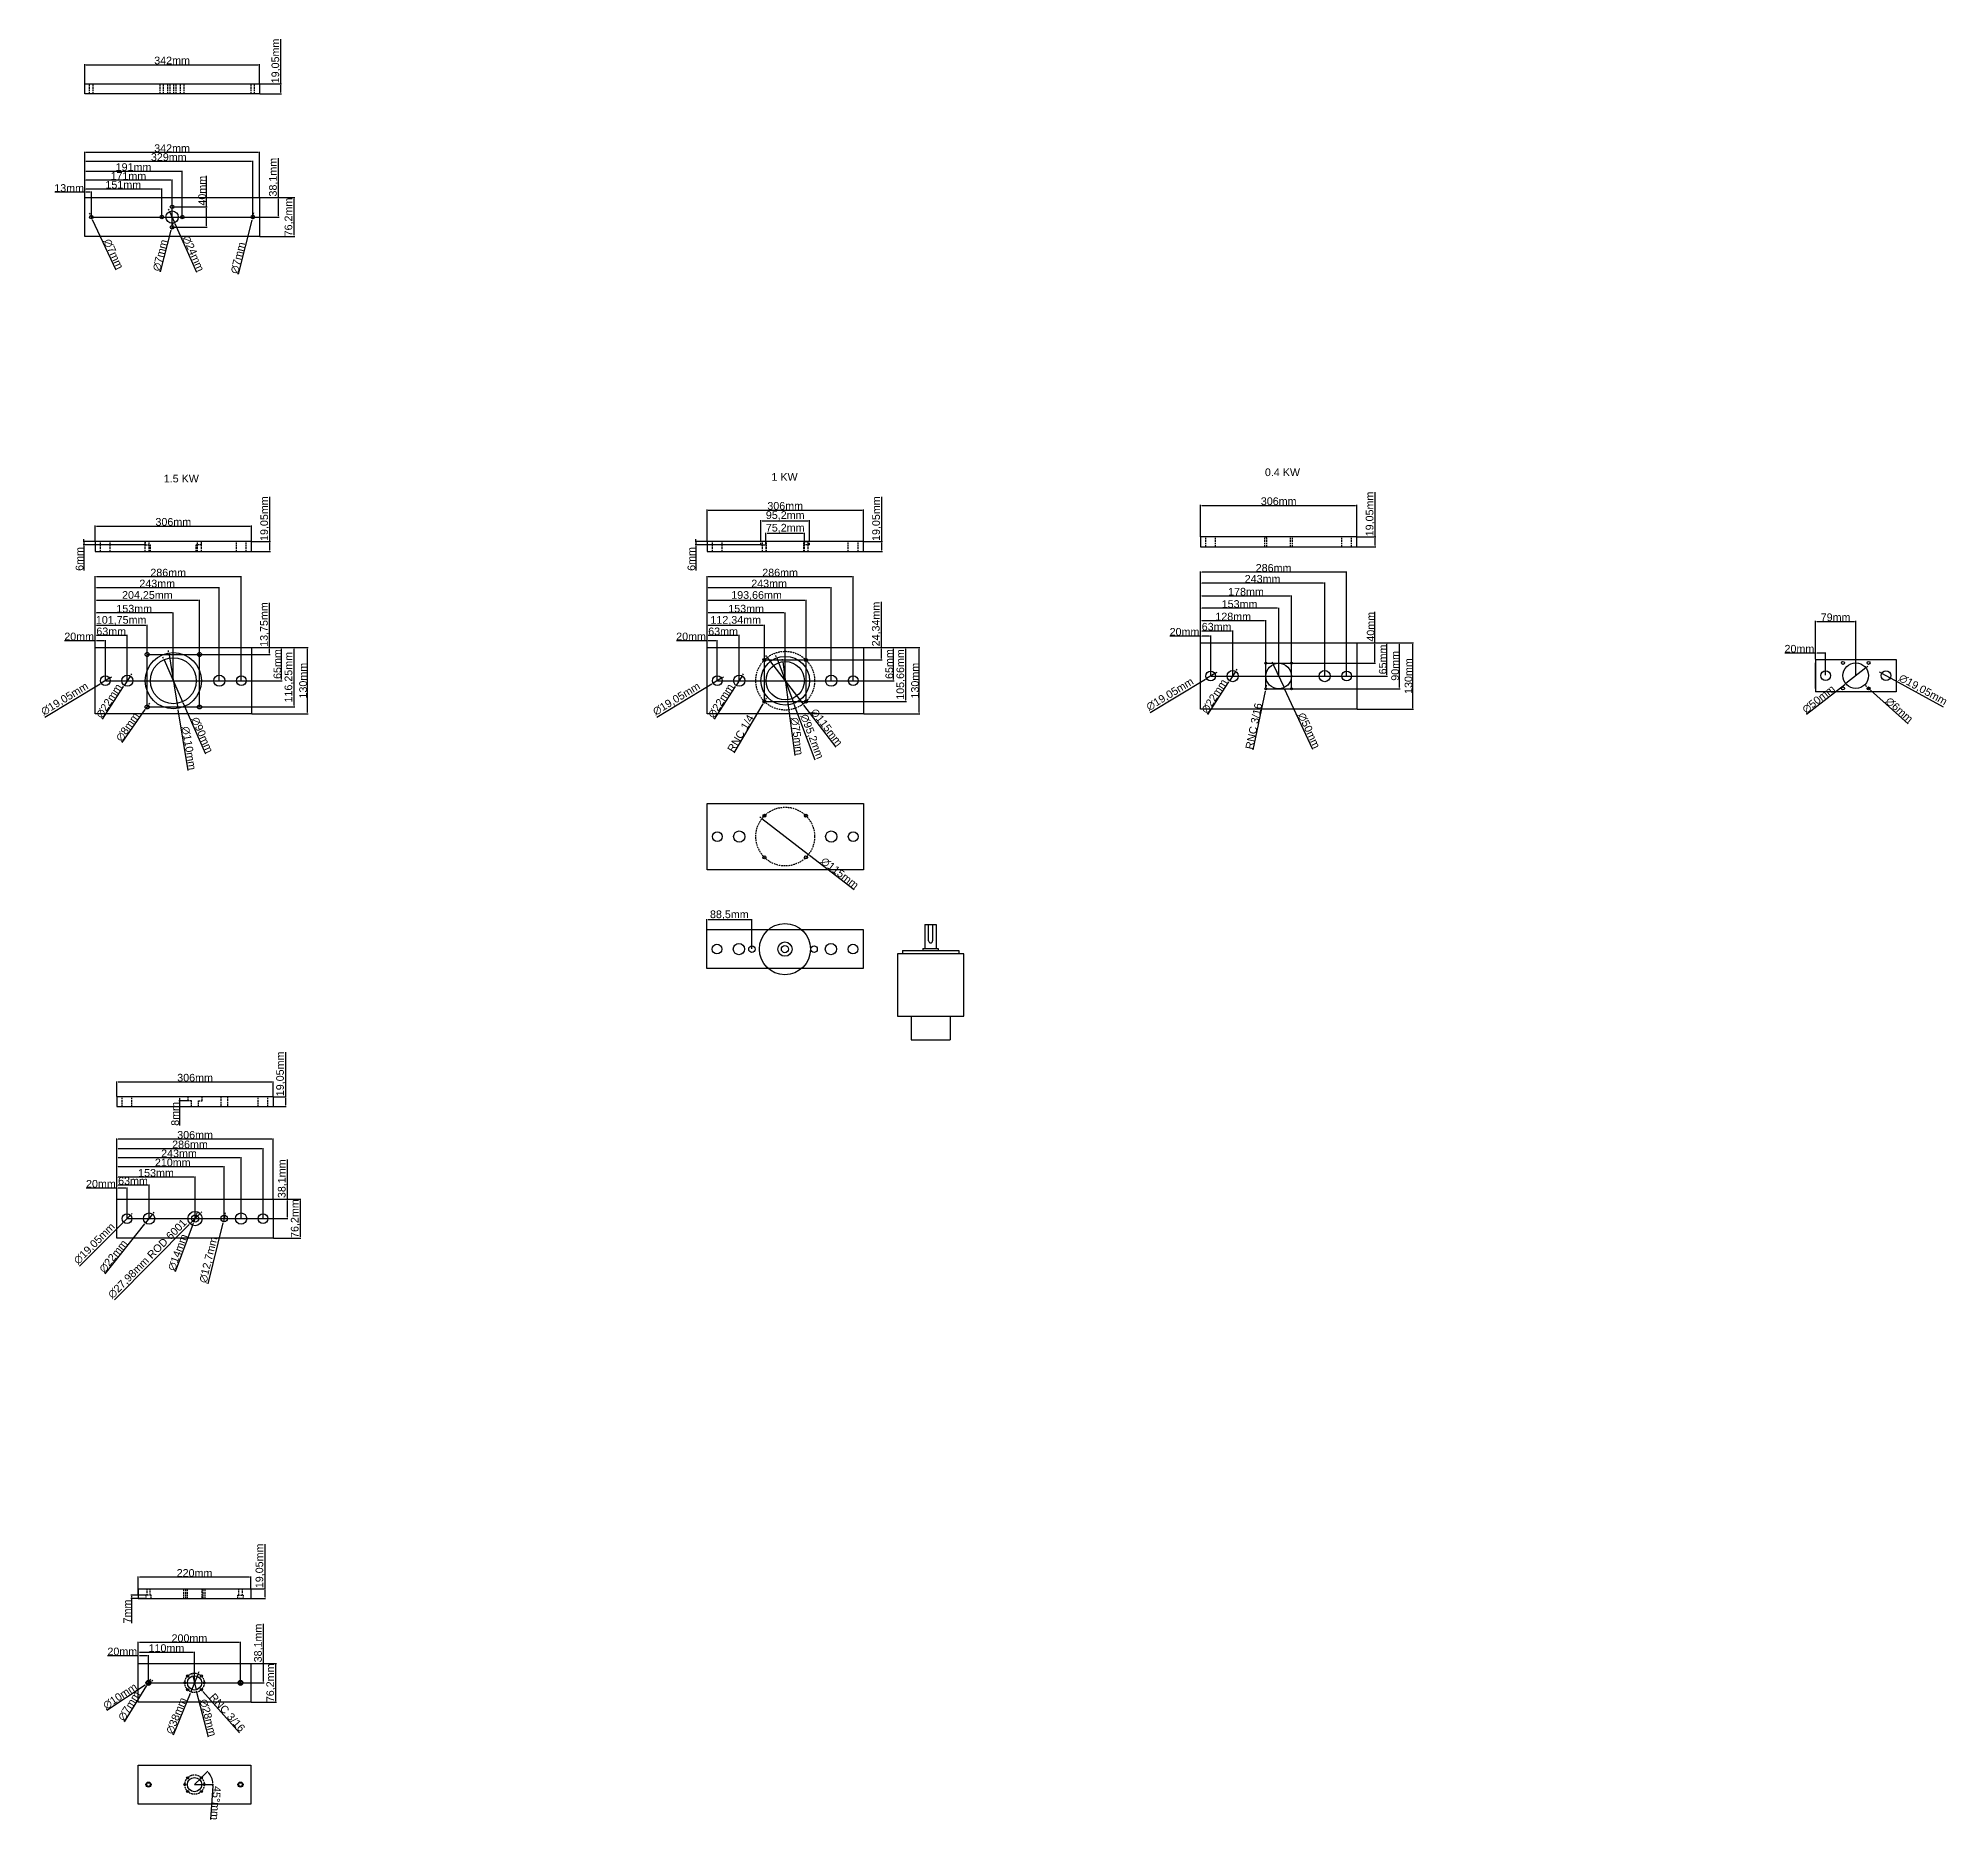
# Model space of a CAD drawing. Header units: centimetres. Extents: x 6534 to 31506, y 42826 to 109107.
# Drawn here: x 27766 to 31506, y 53333 to 56822 of the extents above; entities that cross this region are included whole.
import ezdxf

# ---------------------------------------------------------------- set-up
doc = ezdxf.new("R2010")
doc.units = ezdxf.units.CM
doc.header["$LTSCALE"] = 0.5
doc.linetypes.add('DASHED2', pattern=[9.525, 6.35, -3.175])
doc.styles.get("Standard").update_dxf_attribs({"font": 'arial.ttf'})
doc.dimstyles.new('ISO-25', dxfattribs={"dimtxt": 15, "dimasz": 2.5, "dimexe": 1.25, "dimexo": 0.625, "dimtad": 1, "dimtxsty": 'Standard', "dimcen": 2.5, "dimclrd": 1, "dimclre": 1, "dimadec": 0, "dimazin": 0, "dimtfac": 1, "dimtmove": 0, "dimatfit": 3, "dimfxl": 1, "dimarcsym": 0})

msp = doc.modelspace()

# ---------------------------------------------------------------- texts
at = {"char_height": 15, "attachment_point": 1}
for s, insert in [('1.5 KW', (28011.645, 55967.467)), ('1 KW', (29200.696, 55970.684)), ('0.4 KW', (30166.268, 55979.782))]:
    msp.add_mtext_dynamic_manual_height_columns(s, width=876.24188, gutter_width=12.5, heights=[0], dxfattribs=dict(at, insert=insert))

# ---------------------------------------------------------------- blocks, each defined once
blk = doc.blocks.new('*D204')
at = {"color": 1, "lineweight": -2, "transparency": 16777216}
for p, q in [((27856.9, 56732.8), (27856.9, 56771)), ((27859.4, 56769.7), (28196.4, 56769.7)), ((28198.9, 56732.8), (28198.9, 56771))]:
    blk.add_line(p, q, dxfattribs=at)
at = {"color": 1, "transparency": 16777216}
for points in [[(27859.4, 56770.1), (27859.4, 56769.3), (27856.9, 56769.7)], [(28196.4, 56770.1), (28196.4, 56769.3), (28198.9, 56769.7)]]:
    blk.add_solid(points, dxfattribs=at)
at = {"layer": 'Defpoints', "color": 0, "transparency": 16777216}
for p in [(28198.9, 56769.7), (27856.9, 56732.2), (28198.9, 56732.2)]:
    blk.add_point(p, dxfattribs=at)
at = {"color": 0, "transparency": 16777216, "insert": (28027.9, 56778), "char_height": 15, "attachment_point": 5}
blk.add_mtext('342mm', dxfattribs=at)
blk = doc.blocks.new('*D205')
at = {"color": 1, "lineweight": -2, "transparency": 16777216}
for p, q in [((28240.9, 56732.2), (28240.9, 56819.6)), ((28199.5, 56732.2), (28242.2, 56732.2)), ((28199.5, 56713.1), (28242.2, 56713.1)), ((28240.9, 56715.6), (28240.9, 56729.7))]:
    blk.add_line(p, q, dxfattribs=at)
at = {"color": 1, "transparency": 16777216}
for points in [[(28240.5, 56729.7), (28241.3, 56729.7), (28240.9, 56732.2)], [(28240.5, 56715.6), (28241.3, 56715.6), (28240.9, 56713.1)]]:
    blk.add_solid(points, dxfattribs=at)
at = {"layer": 'Defpoints', "color": 0, "transparency": 16777216}
for p in [(28198.9, 56732.2), (28198.9, 56713.1), (28240.9, 56732.2)]:
    blk.add_point(p, dxfattribs=at)
at = {"color": 0, "transparency": 16777216, "insert": (28231.3, 56777.1), "char_height": 15, "attachment_point": 5, "rotation": 90}
blk.add_mtext('19,05mm', dxfattribs=at)
blk = doc.blocks.new('*D206')
at = {"color": 1, "lineweight": -2, "transparency": 16777216}
for p, q in [((27856.9, 56520.1), (27798.6, 56520.1)), ((27856.9, 56510.5), (27856.9, 56521.4)), ((27867.4, 56520.1), (27859.4, 56520.1)), ((27869.9, 56472.4), (27869.9, 56521.4))]:
    blk.add_line(p, q, dxfattribs=at)
at = {"color": 1, "transparency": 16777216}
for points in [[(27859.4, 56520.5), (27859.4, 56519.7), (27856.9, 56520.1)], [(27867.4, 56520.5), (27867.4, 56519.7), (27869.9, 56520.1)]]:
    blk.add_solid(points, dxfattribs=at)
at = {"layer": 'Defpoints', "color": 0, "transparency": 16777216}
for p in [(27856.9, 56520.1), (27856.9, 56509.8), (27869.9, 56471.7)]:
    blk.add_point(p, dxfattribs=at)
at = {"color": 0, "transparency": 16777216, "insert": (27826.5, 56528.4), "char_height": 15, "attachment_point": 5}
blk.add_mtext('13mm', dxfattribs=at)
blk = doc.blocks.new('*D207')
at = {"color": 1, "lineweight": -2, "transparency": 16777216}
for p, q in [((27856.9, 56510.5), (27856.9, 56527.7)), ((28005.4, 56526.5), (27859.4, 56526.5)), ((28007.9, 56472.4), (28007.9, 56527.7))]:
    blk.add_line(p, q, dxfattribs=at)
at = {"color": 1, "transparency": 16777216}
for points in [[(27859.4, 56526.9), (27859.4, 56526.1), (27856.9, 56526.5)], [(28005.4, 56526.9), (28005.4, 56526.1), (28007.9, 56526.5)]]:
    blk.add_solid(points, dxfattribs=at)
at = {"layer": 'Defpoints', "color": 0, "transparency": 16777216}
for p in [(27856.9, 56526.5), (27856.9, 56509.8), (28007.9, 56471.7)]:
    blk.add_point(p, dxfattribs=at)
at = {"color": 0, "transparency": 16777216, "insert": (27932.4, 56534.8), "char_height": 15, "attachment_point": 5}
blk.add_mtext('151mm', dxfattribs=at)
blk = doc.blocks.new('*D208')
at = {"color": 1, "lineweight": -2, "transparency": 16777216}
for p, q in [((27856.9, 56510.5), (27856.9, 56545.2)), ((28025.4, 56543.9), (27859.4, 56543.9)), ((28027.9, 56452.4), (28027.9, 56545.2))]:
    blk.add_line(p, q, dxfattribs=at)
at = {"color": 1, "transparency": 16777216}
for points in [[(27859.4, 56544.3), (27859.4, 56543.5), (27856.9, 56543.9)], [(28025.4, 56544.3), (28025.4, 56543.5), (28027.9, 56543.9)]]:
    blk.add_solid(points, dxfattribs=at)
at = {"layer": 'Defpoints', "color": 0, "transparency": 16777216}
for p in [(27856.9, 56543.9), (27856.9, 56509.8), (28027.9, 56451.7)]:
    blk.add_point(p, dxfattribs=at)
at = {"color": 0, "transparency": 16777216, "insert": (27942.4, 56552.1), "char_height": 15, "attachment_point": 5}
blk.add_mtext('171mm', dxfattribs=at)
blk = doc.blocks.new('*D209')
at = {"color": 1, "lineweight": -2, "transparency": 16777216}
for p, q in [((27856.9, 56510.5), (27856.9, 56562.4)), ((28045.4, 56561.1), (27859.4, 56561.1)), ((28047.9, 56472.4), (28047.9, 56562.4))]:
    blk.add_line(p, q, dxfattribs=at)
at = {"color": 1, "transparency": 16777216}
for points in [[(27859.4, 56561.6), (27859.4, 56560.7), (27856.9, 56561.1)], [(28045.4, 56561.6), (28045.4, 56560.7), (28047.9, 56561.1)]]:
    blk.add_solid(points, dxfattribs=at)
at = {"layer": 'Defpoints', "color": 0, "transparency": 16777216}
for p in [(27856.9, 56561.1), (27856.9, 56509.8), (28047.9, 56471.7)]:
    blk.add_point(p, dxfattribs=at)
at = {"color": 0, "transparency": 16777216, "insert": (27952.4, 56569.4), "char_height": 15, "attachment_point": 5}
blk.add_mtext('191mm', dxfattribs=at)
blk = doc.blocks.new('*D210')
at = {"color": 1, "lineweight": -2, "transparency": 16777216}
for p, q in [((27856.9, 56510.5), (27856.9, 56582)), ((28183.4, 56580.7), (27859.4, 56580.7)), ((28185.9, 56472.4), (28185.9, 56582))]:
    blk.add_line(p, q, dxfattribs=at)
at = {"color": 1, "transparency": 16777216}
for points in [[(27859.4, 56581.1), (27859.4, 56580.3), (27856.9, 56580.7)], [(28183.4, 56581.1), (28183.4, 56580.3), (28185.9, 56580.7)]]:
    blk.add_solid(points, dxfattribs=at)
at = {"layer": 'Defpoints', "color": 0, "transparency": 16777216}
for p in [(27856.9, 56580.7), (27856.9, 56509.8), (28185.9, 56471.7)]:
    blk.add_point(p, dxfattribs=at)
at = {"color": 0, "transparency": 16777216, "insert": (28021.4, 56589), "char_height": 15, "attachment_point": 5}
blk.add_mtext('329mm', dxfattribs=at)
blk = doc.blocks.new('*D211')
at = {"color": 1, "lineweight": -2, "transparency": 16777216}
for p, q in [((27856.9, 56510.5), (27856.9, 56599.2)), ((28196.4, 56598), (27859.4, 56598)), ((28198.9, 56510.5), (28198.9, 56599.2))]:
    blk.add_line(p, q, dxfattribs=at)
at = {"color": 1, "transparency": 16777216}
for points in [[(27859.4, 56598.4), (27859.4, 56597.6), (27856.9, 56598)], [(28196.4, 56598.4), (28196.4, 56597.6), (28198.9, 56598)]]:
    blk.add_solid(points, dxfattribs=at)
at = {"layer": 'Defpoints', "color": 0, "transparency": 16777216}
for p in [(27856.9, 56598), (27856.9, 56509.8), (28198.9, 56509.8)]:
    blk.add_point(p, dxfattribs=at)
at = {"color": 0, "transparency": 16777216, "insert": (28027.9, 56606.3), "char_height": 15, "attachment_point": 5}
blk.add_mtext('342mm', dxfattribs=at)
blk = doc.blocks.new('*D212')
at = {"color": 1, "lineweight": -2, "transparency": 16777216}
for p, q in [((28236.2, 56509.8), (28236.2, 56587.1)), ((28199.5, 56509.8), (28237.5, 56509.8)), ((28236.2, 56474.2), (28236.2, 56507.3)), ((27870.5, 56471.7), (28237.5, 56471.7))]:
    blk.add_line(p, q, dxfattribs=at)
at = {"color": 1, "transparency": 16777216}
for points in [[(28235.8, 56507.3), (28236.6, 56507.3), (28236.2, 56509.8)], [(28235.8, 56474.2), (28236.6, 56474.2), (28236.2, 56471.7)]]:
    blk.add_solid(points, dxfattribs=at)
at = {"layer": 'Defpoints', "color": 0, "transparency": 16777216}
for p in [(28198.9, 56509.8), (28236.2, 56509.8), (27869.9, 56471.7)]:
    blk.add_point(p, dxfattribs=at)
at = {"color": 0, "transparency": 16777216, "insert": (28226.6, 56549.7), "char_height": 15, "attachment_point": 5, "rotation": 90}
blk.add_mtext('38,1mm', dxfattribs=at)
blk = doc.blocks.new('*D213')
at = {"color": 1, "lineweight": -2, "transparency": 16777216}
for p, q in [((28199.5, 56509.8), (28267.8, 56509.8)), ((28266.5, 56436.1), (28266.5, 56507.3)), ((28199.5, 56433.6), (28267.8, 56433.6))]:
    blk.add_line(p, q, dxfattribs=at)
at = {"color": 1, "transparency": 16777216}
for points in [[(28266.1, 56507.3), (28266.9, 56507.3), (28266.5, 56509.8)], [(28266.1, 56436.1), (28266.9, 56436.1), (28266.5, 56433.6)]]:
    blk.add_solid(points, dxfattribs=at)
at = {"layer": 'Defpoints', "color": 0, "transparency": 16777216}
for p in [(28198.9, 56509.8), (28266.5, 56509.8), (28198.9, 56433.6)]:
    blk.add_point(p, dxfattribs=at)
at = {"color": 0, "transparency": 16777216, "insert": (28256.9, 56471.7), "char_height": 15, "attachment_point": 5, "rotation": 90}
blk.add_mtext('76,2mm', dxfattribs=at)
blk = doc.blocks.new('*D214')
at = {"color": 1, "lineweight": -2, "transparency": 16777216}
for p, q in [((27867.4, 56477.2), (27866.3, 56479.5)), ((27868.4, 56474.9), (27871.4, 56468.6)), ((27918.5, 56367.6), (27872.4, 56466.3))]:
    blk.add_line(p, q, dxfattribs=at)
at = {"color": 1, "transparency": 16777216}
for points in [[(27867.7, 56477.4), (27867, 56477), (27868.4, 56474.9)], [(27872.8, 56466.5), (27872.1, 56466.1), (27871.4, 56468.6)]]:
    blk.add_solid(points, dxfattribs=at)
at = {"layer": 'Defpoints', "color": 0, "transparency": 16777216}
for p in [(27868.4, 56474.9), (27871.4, 56468.6)]:
    blk.add_point(p, dxfattribs=at)
at = {"color": 0, "transparency": 16777216, "insert": (27913.3, 56399.3), "char_height": 15, "attachment_point": 5, "rotation": 295.0053}
blk.add_mtext('∅7mm', dxfattribs=at)
blk = doc.blocks.new('*D215')
at = {"color": 1, "lineweight": -2, "transparency": 16777216}
for p, q in [((28005.3, 56364.6), (28026.4, 56445.9)), ((28028.8, 56455.1), (28027, 56448.4)), ((28029.4, 56457.6), (28030, 56460))]:
    blk.add_line(p, q, dxfattribs=at)
at = {"color": 1, "transparency": 16777216}
for points in [[(28026, 56446), (28026.8, 56445.8), (28027, 56448.4)], [(28029, 56457.7), (28029.8, 56457.5), (28028.8, 56455.1)]]:
    blk.add_solid(points, dxfattribs=at)
at = {"layer": 'Defpoints', "color": 0, "transparency": 16777216}
for p in [(28027, 56448.4), (28028.8, 56455.1)]:
    blk.add_point(p, dxfattribs=at)
at = {"color": 0, "transparency": 16777216, "insert": (28004.6, 56396.7), "char_height": 15, "attachment_point": 5, "rotation": 75.4726}
blk.add_mtext('∅7mm', dxfattribs=at)
blk = doc.blocks.new('*D216')
at = {"color": 1, "lineweight": -2, "transparency": 16777216}
for p, q in [((28022, 56485), (28021, 56487.3)), ((28023, 56482.7), (28032.8, 56460.8)), ((28076.5, 56363.1), (28033.8, 56458.5))]:
    blk.add_line(p, q, dxfattribs=at)
at = {"color": 1, "transparency": 16777216}
for points in [[(28022.4, 56485.2), (28021.6, 56484.8), (28023, 56482.7)], [(28034.2, 56458.7), (28033.4, 56458.3), (28032.8, 56460.8)]]:
    blk.add_solid(points, dxfattribs=at)
at = {"layer": 'Defpoints', "color": 0, "transparency": 16777216}
for p in [(28023, 56482.7), (28032.8, 56460.8)]:
    blk.add_point(p, dxfattribs=at)
at = {"color": 0, "transparency": 16777216, "insert": (28069.4, 56400.3), "char_height": 15, "attachment_point": 5, "rotation": 294.0949}
blk.add_mtext('∅24mm', dxfattribs=at)
blk = doc.blocks.new('*D217')
at = {"color": 1, "lineweight": -2, "transparency": 16777216}
for p, q in [((28187.4, 56477.6), (28188, 56480)), ((28157.8, 56359.6), (28184.4, 56465.9)), ((28186.7, 56475.1), (28185, 56468.4))]:
    blk.add_line(p, q, dxfattribs=at)
at = {"color": 1, "transparency": 16777216}
for points in [[(28184, 56466), (28184.8, 56465.8), (28185, 56468.4)], [(28186.9, 56477.7), (28187.8, 56477.5), (28186.7, 56475.1)]]:
    blk.add_solid(points, dxfattribs=at)
at = {"layer": 'Defpoints', "color": 0, "transparency": 16777216}
for p in [(28185, 56468.4), (28186.7, 56475.1)]:
    blk.add_point(p, dxfattribs=at)
at = {"color": 0, "transparency": 16777216, "insert": (28156.9, 56391.7), "char_height": 15, "attachment_point": 5, "rotation": 75.9283}
blk.add_mtext('∅7mm', dxfattribs=at)
blk = doc.blocks.new('*D218')
at = {"color": 1, "lineweight": -2, "transparency": 16777216}
for p, q in [((27877.3, 55837.1), (27877.3, 55868)), ((27879.8, 55866.7), (28180.8, 55866.7)), ((28183.3, 55837.1), (28183.3, 55868))]:
    blk.add_line(p, q, dxfattribs=at)
at = {"color": 1, "transparency": 16777216}
for points in [[(27879.8, 55867.1), (27879.8, 55866.3), (27877.3, 55866.7)], [(28180.8, 55867.1), (28180.8, 55866.3), (28183.3, 55866.7)]]:
    blk.add_solid(points, dxfattribs=at)
at = {"layer": 'Defpoints', "color": 0, "transparency": 16777216}
for p in [(28183.3, 55866.7), (27877.3, 55836.5), (28183.3, 55836.5)]:
    blk.add_point(p, dxfattribs=at)
at = {"color": 0, "transparency": 16777216, "insert": (28030.3, 55875), "char_height": 15, "attachment_point": 5}
blk.add_mtext('306mm', dxfattribs=at)
blk = doc.blocks.new('*D219')
at = {"color": 1, "lineweight": -2, "transparency": 16777216}
for p, q in [((28219.2, 55836.5), (28219.2, 55924)), ((28184, 55836.5), (28220.4, 55836.5)), ((28184, 55817.4), (28220.4, 55817.4)), ((28219.2, 55819.9), (28219.2, 55834))]:
    blk.add_line(p, q, dxfattribs=at)
at = {"color": 1, "transparency": 16777216}
for points in [[(28218.8, 55834), (28219.6, 55834), (28219.2, 55836.5)], [(28218.8, 55819.9), (28219.6, 55819.9), (28219.2, 55817.4)]]:
    blk.add_solid(points, dxfattribs=at)
at = {"layer": 'Defpoints', "color": 0, "transparency": 16777216}
for p in [(28183.3, 55836.5), (28183.3, 55817.4), (28219.2, 55836.5)]:
    blk.add_point(p, dxfattribs=at)
at = {"color": 0, "transparency": 16777216, "insert": (28209.5, 55881.5), "char_height": 15, "attachment_point": 5, "rotation": 90}
blk.add_mtext('19,05mm', dxfattribs=at)
blk = doc.blocks.new('*D220')
at = {"color": 1, "lineweight": -2, "transparency": 16777216}
for p, q in [((27877.3, 55642.5), (27817.3, 55642.5)), ((27877.3, 55630), (27877.3, 55643.8)), ((27894.8, 55642.5), (27879.8, 55642.5)), ((27897.3, 55565), (27897.3, 55643.8))]:
    blk.add_line(p, q, dxfattribs=at)
at = {"color": 1, "transparency": 16777216}
for points in [[(27879.8, 55643), (27879.8, 55642.1), (27877.3, 55642.5)], [(27894.8, 55643), (27894.8, 55642.1), (27897.3, 55642.5)]]:
    blk.add_solid(points, dxfattribs=at)
at = {"layer": 'Defpoints', "color": 0, "transparency": 16777216}
for p in [(27877.3, 55642.5), (27877.3, 55629.4), (27897.3, 55564.4)]:
    blk.add_point(p, dxfattribs=at)
at = {"color": 0, "transparency": 16777216, "insert": (27846.1, 55650.8), "char_height": 15, "attachment_point": 5}
blk.add_mtext('20mm', dxfattribs=at)
blk = doc.blocks.new('*D221')
at = {"color": 1, "lineweight": -2, "transparency": 16777216}
for p, q in [((27877.3, 55630), (27877.3, 55673.6)), ((27976.6, 55672.4), (27879.8, 55672.4)), ((27979.1, 55513.7), (27979.1, 55673.6))]:
    blk.add_line(p, q, dxfattribs=at)
at = {"color": 1, "transparency": 16777216}
for points in [[(27879.8, 55672.8), (27879.8, 55672), (27877.3, 55672.4)], [(27976.6, 55672.8), (27976.6, 55672), (27979.1, 55672.4)]]:
    blk.add_solid(points, dxfattribs=at)
at = {"layer": 'Defpoints', "color": 0, "transparency": 16777216}
for p in [(27877.3, 55672.4), (27877.3, 55629.4), (27979.1, 55513.1)]:
    blk.add_point(p, dxfattribs=at)
at = {"color": 0, "transparency": 16777216, "insert": (27928.2, 55682), "char_height": 15, "attachment_point": 5}
blk.add_mtext('101,75mm', dxfattribs=at)
blk = doc.blocks.new('*D222')
at = {"color": 1, "lineweight": -2, "transparency": 16777216}
for p, q in [((27877.3, 55630), (27877.3, 55698.1)), ((28027.8, 55696.9), (27879.8, 55696.9)), ((28030.3, 55565), (28030.3, 55698.1))]:
    blk.add_line(p, q, dxfattribs=at)
at = {"color": 1, "transparency": 16777216}
for points in [[(27879.8, 55697.3), (27879.8, 55696.4), (27877.3, 55696.9)], [(28027.8, 55697.3), (28027.8, 55696.4), (28030.3, 55696.9)]]:
    blk.add_solid(points, dxfattribs=at)
at = {"layer": 'Defpoints', "color": 0, "transparency": 16777216}
for p in [(27877.3, 55696.9), (27877.3, 55629.4), (28030.3, 55564.4)]:
    blk.add_point(p, dxfattribs=at)
at = {"color": 0, "transparency": 16777216, "insert": (27953.8, 55705.2), "char_height": 15, "attachment_point": 5}
blk.add_mtext('153mm', dxfattribs=at)
blk = doc.blocks.new('*D223')
at = {"color": 1, "lineweight": -2, "transparency": 16777216}
for p, q in [((27877.3, 55630), (27877.3, 55722.3)), ((28079.1, 55721), (27879.8, 55721)), ((28081.6, 55513.7), (28081.6, 55722.3))]:
    blk.add_line(p, q, dxfattribs=at)
at = {"color": 1, "transparency": 16777216}
for points in [[(27879.8, 55721.5), (27879.8, 55720.6), (27877.3, 55721)], [(28079.1, 55721.5), (28079.1, 55720.6), (28081.6, 55721)]]:
    blk.add_solid(points, dxfattribs=at)
at = {"layer": 'Defpoints', "color": 0, "transparency": 16777216}
for p in [(27877.3, 55721), (27877.3, 55629.4), (28081.6, 55513.1)]:
    blk.add_point(p, dxfattribs=at)
at = {"color": 0, "transparency": 16777216, "insert": (27979.5, 55730.7), "char_height": 15, "attachment_point": 5}
blk.add_mtext('204,25mm', dxfattribs=at)
blk = doc.blocks.new('*D224')
at = {"color": 1, "lineweight": -2, "transparency": 16777216}
for p, q in [((27877.3, 55630), (27877.3, 55768.8)), ((28163.3, 55565), (28163.3, 55768.8)), ((28160.8, 55767.6), (27879.8, 55767.6))]:
    blk.add_line(p, q, dxfattribs=at)
at = {"color": 1, "transparency": 16777216}
for points in [[(27879.8, 55768), (27879.8, 55767.1), (27877.3, 55767.6)], [(28160.8, 55768), (28160.8, 55767.1), (28163.3, 55767.6)]]:
    blk.add_solid(points, dxfattribs=at)
at = {"layer": 'Defpoints', "color": 0, "transparency": 16777216}
for p in [(27877.3, 55767.6), (27877.3, 55629.4), (28163.3, 55564.4)]:
    blk.add_point(p, dxfattribs=at)
at = {"color": 0, "transparency": 16777216, "insert": (28020.3, 55775.8), "char_height": 15, "attachment_point": 5}
blk.add_mtext('286mm', dxfattribs=at)
blk = doc.blocks.new('*D225')
at = {"color": 1, "lineweight": -2, "transparency": 16777216}
for p, q in [((28218.6, 55629.4), (28218.6, 55716.8)), ((28184, 55629.4), (28219.9, 55629.4)), ((28218.6, 55618.1), (28218.6, 55626.9)), ((27979.7, 55615.6), (28219.9, 55615.6))]:
    blk.add_line(p, q, dxfattribs=at)
at = {"color": 1, "transparency": 16777216}
for points in [[(28218.2, 55626.9), (28219, 55626.9), (28218.6, 55629.4)], [(28218.2, 55618.1), (28219, 55618.1), (28218.6, 55615.6)]]:
    blk.add_solid(points, dxfattribs=at)
at = {"layer": 'Defpoints', "color": 0, "transparency": 16777216}
for p in [(28183.3, 55629.4), (28218.6, 55629.4), (27979.1, 55615.6)]:
    blk.add_point(p, dxfattribs=at)
at = {"color": 0, "transparency": 16777216, "insert": (28209, 55674.3), "char_height": 15, "attachment_point": 5, "rotation": 90}
blk.add_mtext('13,75mm', dxfattribs=at)
blk = doc.blocks.new('*D226')
at = {"color": 1, "lineweight": -2, "transparency": 16777216}
for p, q in [((28184, 55629.4), (28243.5, 55629.4)), ((28242.3, 55566.9), (28242.3, 55626.9)), ((27898, 55564.4), (28243.5, 55564.4))]:
    blk.add_line(p, q, dxfattribs=at)
at = {"color": 1, "transparency": 16777216}
for points in [[(28241.9, 55626.9), (28242.7, 55626.9), (28242.3, 55629.4)], [(28241.9, 55566.9), (28242.7, 55566.9), (28242.3, 55564.4)]]:
    blk.add_solid(points, dxfattribs=at)
at = {"layer": 'Defpoints', "color": 0, "transparency": 16777216}
for p in [(28183.3, 55629.4), (28242.3, 55629.4), (27897.3, 55564.4)]:
    blk.add_point(p, dxfattribs=at)
at = {"color": 0, "transparency": 16777216, "insert": (28234, 55596.9), "char_height": 15, "attachment_point": 5, "rotation": 90}
blk.add_mtext('65mm', dxfattribs=at)
blk = doc.blocks.new('*D227')
at = {"color": 1, "lineweight": -2, "transparency": 16777216}
for p, q in [((28184, 55629.4), (28267.8, 55629.4)), ((28266.6, 55515.6), (28266.6, 55626.9)), ((27979.7, 55513.1), (28267.8, 55513.1))]:
    blk.add_line(p, q, dxfattribs=at)
at = {"color": 1, "transparency": 16777216}
for points in [[(28266.1, 55626.9), (28267, 55626.9), (28266.6, 55629.4)], [(28266.1, 55515.6), (28267, 55515.6), (28266.6, 55513.1)]]:
    blk.add_solid(points, dxfattribs=at)
at = {"layer": 'Defpoints', "color": 0, "transparency": 16777216}
for p in [(28183.3, 55629.4), (28266.6, 55629.4), (27979.1, 55513.1)]:
    blk.add_point(p, dxfattribs=at)
at = {"color": 0, "transparency": 16777216, "insert": (28256.9, 55571.2), "char_height": 15, "attachment_point": 5, "rotation": 90}
blk.add_mtext('116,25mm', dxfattribs=at)
blk = doc.blocks.new('*D228')
at = {"color": 1, "lineweight": -2, "transparency": 16777216}
for p, q in [((28184, 55629.4), (28293.9, 55629.4)), ((28292.6, 55501.9), (28292.6, 55626.9)), ((28184, 55499.4), (28293.9, 55499.4))]:
    blk.add_line(p, q, dxfattribs=at)
at = {"color": 1, "transparency": 16777216}
for points in [[(28292.2, 55626.9), (28293, 55626.9), (28292.6, 55629.4)], [(28292.2, 55501.9), (28293, 55501.9), (28292.6, 55499.4)]]:
    blk.add_solid(points, dxfattribs=at)
at = {"layer": 'Defpoints', "color": 0, "transparency": 16777216}
for p in [(28183.3, 55629.4), (28292.6, 55629.4), (28183.3, 55499.4)]:
    blk.add_point(p, dxfattribs=at)
at = {"color": 0, "transparency": 16777216, "insert": (28284.3, 55564.4), "char_height": 15, "attachment_point": 5, "rotation": 90}
blk.add_mtext('130mm', dxfattribs=at)
blk = doc.blocks.new('*D229')
at = {"color": 1, "lineweight": -2, "transparency": 16777216}
for p, q in [((27779.1, 55493.2), (27887, 55558.2)), ((27905.5, 55569.3), (27889.2, 55559.4)), ((27907.6, 55570.6), (27909.8, 55571.8))]:
    blk.add_line(p, q, dxfattribs=at)
at = {"color": 1, "transparency": 16777216}
for points in [[(27886.8, 55558.5), (27887.3, 55557.8), (27889.2, 55559.4)], [(27907.4, 55570.9), (27907.9, 55570.2), (27905.5, 55569.3)]]:
    blk.add_solid(points, dxfattribs=at)
at = {"layer": 'Defpoints', "color": 0, "transparency": 16777216}
for p in [(27889.2, 55559.4), (27905.5, 55569.3)]:
    blk.add_point(p, dxfattribs=at)
at = {"color": 0, "transparency": 16777216, "insert": (27818, 55528.1), "char_height": 15, "attachment_point": 5, "rotation": 31.0443}
blk.add_mtext('∅19,05mm', dxfattribs=at)
blk = doc.blocks.new('*D230')
at = {"color": 1, "lineweight": -2, "transparency": 16777216}
for p, q in [((28021.1, 55621.1), (28020.6, 55623.6)), ((28021.5, 55618.6), (28039.2, 55510.1)), ((28059.1, 55388.8), (28039.6, 55507.6))]:
    blk.add_line(p, q, dxfattribs=at)
at = {"color": 1, "transparency": 16777216}
for points in [[(28021.5, 55621.2), (28020.6, 55621), (28021.5, 55618.6)], [(28040, 55507.7), (28039.2, 55507.5), (28039.2, 55510.1)]]:
    blk.add_solid(points, dxfattribs=at)
at = {"layer": 'Defpoints', "color": 0, "transparency": 16777216}
for p in [(28021.5, 55618.6), (28039.2, 55510.1)]:
    blk.add_point(p, dxfattribs=at)
at = {"color": 0, "transparency": 16777216, "insert": (28060.8, 55432.3), "char_height": 15, "attachment_point": 5, "rotation": 279.3006}
blk.add_mtext('∅110mm', dxfattribs=at)
blk = doc.blocks.new('*D231')
at = {"color": 1, "lineweight": -2, "transparency": 16777216}
for p, q in [((28011.2, 55607.8), (28010.1, 55610.1)), ((28012.2, 55605.5), (28048.5, 55523.2)), ((28093.7, 55420.9), (28049.5, 55520.9))]:
    blk.add_line(p, q, dxfattribs=at)
at = {"color": 1, "transparency": 16777216}
for points in [[(28011.5, 55608), (28010.8, 55607.6), (28012.2, 55605.5)], [(28049.9, 55521.1), (28049.2, 55520.7), (28048.5, 55523.2)]]:
    blk.add_solid(points, dxfattribs=at)
at = {"layer": 'Defpoints', "color": 0, "transparency": 16777216}
for p in [(28012.2, 55605.5), (28048.5, 55523.2)]:
    blk.add_point(p, dxfattribs=at)
at = {"color": 0, "transparency": 16777216, "insert": (28086.8, 55458.1), "char_height": 15, "attachment_point": 5, "rotation": 293.8315}
blk.add_mtext('∅90mm', dxfattribs=at)
blk = doc.blocks.new('*D232')
at = {"color": 1, "lineweight": -2, "transparency": 16777216}
for p, q in [((27930.2, 55443.4), (27975.4, 55507.8)), ((27981.4, 55516.4), (27976.8, 55509.8)), ((27982.8, 55518.4), (27984.3, 55520.5))]:
    blk.add_line(p, q, dxfattribs=at)
at = {"color": 1, "transparency": 16777216}
for points in [[(27975, 55508), (27975.7, 55507.5), (27976.8, 55509.8)], [(27982.5, 55518.7), (27983.2, 55518.2), (27981.4, 55516.4)]]:
    blk.add_solid(points, dxfattribs=at)
at = {"layer": 'Defpoints', "color": 0, "transparency": 16777216}
for p in [(27976.8, 55509.8), (27981.4, 55516.4)]:
    blk.add_point(p, dxfattribs=at)
at = {"color": 0, "transparency": 16777216, "insert": (27940.9, 55473.7), "char_height": 15, "attachment_point": 5, "rotation": 54.9658}
blk.add_mtext('∅8mm', dxfattribs=at)
blk = doc.blocks.new('*D233')
at = {"color": 1, "lineweight": -2, "transparency": 16777216}
for p, q in [((27919.9, 54750.6), (27919.9, 54780.3)), ((27922.4, 54779.1), (28223.4, 54779.1)), ((28225.9, 54750.6), (28225.9, 54780.3))]:
    blk.add_line(p, q, dxfattribs=at)
at = {"color": 1, "transparency": 16777216}
for points in [[(27922.4, 54779.5), (27922.4, 54778.7), (27919.9, 54779.1)], [(28223.4, 54779.5), (28223.4, 54778.7), (28225.9, 54779.1)]]:
    blk.add_solid(points, dxfattribs=at)
at = {"layer": 'Defpoints', "color": 0, "transparency": 16777216}
for p in [(28225.9, 54779.1), (27919.9, 54749.9), (28225.9, 54749.9)]:
    blk.add_point(p, dxfattribs=at)
at = {"color": 0, "transparency": 16777216, "insert": (28072.9, 54787.4), "char_height": 15, "attachment_point": 5}
blk.add_mtext('306mm', dxfattribs=at)
blk = doc.blocks.new('*D234')
at = {"color": 1, "lineweight": -2, "transparency": 16777216}
for p, q in [((28250.2, 54749.9), (28250.2, 54837.4)), ((28226.5, 54749.9), (28251.4, 54749.9)), ((28226.5, 54730.9), (28251.4, 54730.9)), ((28250.2, 54733.4), (28250.2, 54747.4))]:
    blk.add_line(p, q, dxfattribs=at)
at = {"color": 1, "transparency": 16777216}
for points in [[(28249.7, 54747.4), (28250.6, 54747.4), (28250.2, 54749.9)], [(28249.7, 54733.4), (28250.6, 54733.4), (28250.2, 54730.9)]]:
    blk.add_solid(points, dxfattribs=at)
at = {"layer": 'Defpoints', "color": 0, "transparency": 16777216}
for p in [(28225.9, 54749.9), (28225.9, 54730.9), (28250.2, 54749.9)]:
    blk.add_point(p, dxfattribs=at)
at = {"color": 0, "transparency": 16777216, "insert": (28240.5, 54794.9), "char_height": 15, "attachment_point": 5, "rotation": 90}
blk.add_mtext('19,05mm', dxfattribs=at)
blk = doc.blocks.new('*D235')
at = {"color": 1, "lineweight": -2, "transparency": 16777216}
for p, q in [((27919.9, 54550.5), (27919.9, 54572.7)), ((27939.9, 54512.4), (27939.9, 54572.7)), ((27919.9, 54571.4), (27859.9, 54571.4)), ((27937.4, 54571.4), (27922.4, 54571.4))]:
    blk.add_line(p, q, dxfattribs=at)
at = {"color": 1, "transparency": 16777216}
for points in [[(27922.4, 54571.8), (27922.4, 54571), (27919.9, 54571.4)], [(27937.4, 54571.8), (27937.4, 54571), (27939.9, 54571.4)]]:
    blk.add_solid(points, dxfattribs=at)
at = {"layer": 'Defpoints', "color": 0, "transparency": 16777216}
for p in [(27919.9, 54571.4), (27919.9, 54549.8), (27939.9, 54511.7)]:
    blk.add_point(p, dxfattribs=at)
at = {"color": 0, "transparency": 16777216, "insert": (27888.6, 54579.7), "char_height": 15, "attachment_point": 5}
blk.add_mtext('20mm', dxfattribs=at)
blk = doc.blocks.new('*D236')
at = {"color": 1, "lineweight": -2, "transparency": 16777216}
for p, q in [((27919.9, 54550.5), (27919.9, 54594.1)), ((28070.4, 54592.9), (27922.4, 54592.9)), ((28072.9, 54512.4), (28072.9, 54594.1))]:
    blk.add_line(p, q, dxfattribs=at)
at = {"color": 1, "transparency": 16777216}
for points in [[(27922.4, 54593.3), (27922.4, 54592.4), (27919.9, 54592.9)], [(28070.4, 54593.3), (28070.4, 54592.4), (28072.9, 54592.9)]]:
    blk.add_solid(points, dxfattribs=at)
at = {"layer": 'Defpoints', "color": 0, "transparency": 16777216}
for p in [(27919.9, 54592.9), (27919.9, 54549.8), (28072.9, 54511.7)]:
    blk.add_point(p, dxfattribs=at)
at = {"color": 0, "transparency": 16777216, "insert": (27996.4, 54601.1), "char_height": 15, "attachment_point": 5}
blk.add_mtext('153mm', dxfattribs=at)
blk = doc.blocks.new('*D237')
at = {"color": 1, "lineweight": -2, "transparency": 16777216}
for p, q in [((27919.9, 54550.5), (27919.9, 54614.4)), ((28127.4, 54613.2), (27922.4, 54613.2)), ((28129.9, 54512.4), (28129.9, 54614.4))]:
    blk.add_line(p, q, dxfattribs=at)
at = {"color": 1, "transparency": 16777216}
for points in [[(27922.4, 54613.6), (27922.4, 54612.7), (27919.9, 54613.2)], [(28127.4, 54613.6), (28127.4, 54612.7), (28129.9, 54613.2)]]:
    blk.add_solid(points, dxfattribs=at)
at = {"layer": 'Defpoints', "color": 0, "transparency": 16777216}
for p in [(27919.9, 54613.2), (27919.9, 54549.8), (28129.9, 54511.7)]:
    blk.add_point(p, dxfattribs=at)
at = {"color": 0, "transparency": 16777216, "insert": (28029.2, 54621.4), "char_height": 15, "attachment_point": 5}
blk.add_mtext('210mm', dxfattribs=at)
blk = doc.blocks.new('*D238')
at = {"color": 1, "lineweight": -2, "transparency": 16777216}
for p, q in [((27919.9, 54550.5), (27919.9, 54649.7)), ((28203.4, 54648.5), (27922.4, 54648.5)), ((28205.9, 54512.4), (28205.9, 54649.7))]:
    blk.add_line(p, q, dxfattribs=at)
at = {"color": 1, "transparency": 16777216}
for points in [[(27922.4, 54648.9), (27922.4, 54648.1), (27919.9, 54648.5)], [(28203.4, 54648.9), (28203.4, 54648.1), (28205.9, 54648.5)]]:
    blk.add_solid(points, dxfattribs=at)
at = {"layer": 'Defpoints', "color": 0, "transparency": 16777216}
for p in [(27919.9, 54648.5), (27919.9, 54549.8), (28205.9, 54511.7)]:
    blk.add_point(p, dxfattribs=at)
at = {"color": 0, "transparency": 16777216, "insert": (28062.9, 54656.8), "char_height": 15, "attachment_point": 5}
blk.add_mtext('286mm', dxfattribs=at)
blk = doc.blocks.new('*D239')
at = {"color": 1, "lineweight": -2, "transparency": 16777216}
for p, q in [((27919.9, 54550.5), (27919.9, 54668.4)), ((28223.4, 54667.2), (27922.4, 54667.2)), ((28225.9, 54550.5), (28225.9, 54668.4))]:
    blk.add_line(p, q, dxfattribs=at)
at = {"color": 1, "transparency": 16777216}
for points in [[(27922.4, 54667.6), (27922.4, 54666.8), (27919.9, 54667.2)], [(28223.4, 54667.6), (28223.4, 54666.8), (28225.9, 54667.2)]]:
    blk.add_solid(points, dxfattribs=at)
at = {"layer": 'Defpoints', "color": 0, "transparency": 16777216}
for p in [(27919.9, 54667.2), (27919.9, 54549.8), (28225.9, 54549.8)]:
    blk.add_point(p, dxfattribs=at)
at = {"color": 0, "transparency": 16777216, "insert": (28072.9, 54675.5), "char_height": 15, "attachment_point": 5}
blk.add_mtext('306mm', dxfattribs=at)
blk = doc.blocks.new('*D240')
at = {"color": 1, "lineweight": -2, "transparency": 16777216}
for p, q in [((28253.5, 54549.8), (28253.5, 54627.1)), ((28226.5, 54549.8), (28254.7, 54549.8)), ((28253.5, 54514.2), (28253.5, 54547.3)), ((27940.5, 54511.7), (28254.7, 54511.7))]:
    blk.add_line(p, q, dxfattribs=at)
at = {"color": 1, "transparency": 16777216}
for points in [[(28253.1, 54547.3), (28253.9, 54547.3), (28253.5, 54549.8)], [(28253.1, 54514.2), (28253.9, 54514.2), (28253.5, 54511.7)]]:
    blk.add_solid(points, dxfattribs=at)
at = {"layer": 'Defpoints', "color": 0, "transparency": 16777216}
for p in [(28225.9, 54549.8), (28253.5, 54549.8), (27939.9, 54511.7)]:
    blk.add_point(p, dxfattribs=at)
at = {"color": 0, "transparency": 16777216, "insert": (28243.8, 54589.7), "char_height": 15, "attachment_point": 5, "rotation": 90}
blk.add_mtext('38,1mm', dxfattribs=at)
blk = doc.blocks.new('*D241')
at = {"color": 1, "lineweight": -2, "transparency": 16777216}
for p, q in [((28226.5, 54549.8), (28280.1, 54549.8)), ((28278.9, 54476.1), (28278.9, 54547.3)), ((28226.5, 54473.6), (28280.1, 54473.6))]:
    blk.add_line(p, q, dxfattribs=at)
at = {"color": 1, "transparency": 16777216}
for points in [[(28278.4, 54547.3), (28279.3, 54547.3), (28278.9, 54549.8)], [(28278.4, 54476.1), (28279.3, 54476.1), (28278.9, 54473.6)]]:
    blk.add_solid(points, dxfattribs=at)
at = {"layer": 'Defpoints', "color": 0, "transparency": 16777216}
for p in [(28225.9, 54549.8), (28278.9, 54549.8), (28225.9, 54473.6)]:
    blk.add_point(p, dxfattribs=at)
at = {"color": 0, "transparency": 16777216, "insert": (28269.2, 54511.7), "char_height": 15, "attachment_point": 5, "rotation": 90}
blk.add_mtext('76,2mm', dxfattribs=at)
blk = doc.blocks.new('*D242')
at = {"color": 1, "lineweight": -2, "transparency": 16777216}
for p, q in [((27847, 54418.8), (27931.4, 54503.2)), ((27946.6, 54518.5), (27933.1, 54505)), ((27948.4, 54520.2), (27950.1, 54522))]:
    blk.add_line(p, q, dxfattribs=at)
at = {"color": 1, "transparency": 16777216}
for points in [[(27931.1, 54503.5), (27931.7, 54502.9), (27933.1, 54505)], [(27948.1, 54520.5), (27948.7, 54520), (27946.6, 54518.5)]]:
    blk.add_solid(points, dxfattribs=at)
at = {"layer": 'Defpoints', "color": 0, "transparency": 16777216}
for p in [(27933.1, 54505), (27946.6, 54518.5)]:
    blk.add_point(p, dxfattribs=at)
at = {"color": 0, "transparency": 16777216, "insert": (27876.3, 54462.1), "char_height": 15, "attachment_point": 5, "rotation": 45.0421}
blk.add_mtext('∅19,05mm', dxfattribs=at)
blk = doc.blocks.new('*D243')
at = {"color": 1, "lineweight": -2, "transparency": 16777216}
for p, q in [((27914.9, 54352.9), (28061.2, 54500)), ((28082.7, 54521.7), (28063, 54501.8)), ((28084.5, 54523.4), (28086.2, 54525.2))]:
    blk.add_line(p, q, dxfattribs=at)
at = {"color": 1, "transparency": 16777216}
for points in [[(28060.9, 54500.3), (28061.5, 54499.7), (28063, 54501.8)], [(28084.2, 54523.7), (28084.8, 54523.1), (28082.7, 54521.7)]]:
    blk.add_solid(points, dxfattribs=at)
at = {"layer": 'Defpoints', "color": 0, "transparency": 16777216}
for p in [(28063, 54501.8), (28082.7, 54521.7)]:
    blk.add_point(p, dxfattribs=at)
at = {"color": 0, "transparency": 16777216, "insert": (27980.2, 54432.5), "char_height": 15, "attachment_point": 5, "rotation": 45.1681}
blk.add_mtext('∅27,98mm ROD 6001', dxfattribs=at)
blk = doc.blocks.new('*D244')
at = {"color": 1, "lineweight": -2, "transparency": 16777216}
for p, q in [((28034.3, 54407.9), (28069.6, 54502.8)), ((28075.3, 54518.3), (28070.4, 54505.2)), ((28076.2, 54520.6), (28077, 54523))]:
    blk.add_line(p, q, dxfattribs=at)
at = {"color": 1, "transparency": 16777216}
for points in [[(28069.2, 54503), (28069.9, 54502.7), (28070.4, 54505.2)], [(28075.8, 54520.8), (28076.6, 54520.5), (28075.3, 54518.3)]]:
    blk.add_solid(points, dxfattribs=at)
at = {"layer": 'Defpoints', "color": 0, "transparency": 16777216}
for p in [(28070.4, 54505.2), (28075.3, 54518.3)]:
    blk.add_point(p, dxfattribs=at)
at = {"color": 0, "transparency": 16777216, "insert": (28039, 54445.5), "char_height": 15, "attachment_point": 5, "rotation": 69.6324}
blk.add_mtext('∅14mm', dxfattribs=at)
blk = doc.blocks.new('*D245')
at = {"color": 1, "lineweight": -2, "transparency": 16777216}
for p, q in [((28098.5, 54384.3), (28127.7, 54503.1)), ((28131.4, 54517.9), (28128.3, 54505.6)), ((28132, 54520.3), (28132.6, 54522.8))]:
    blk.add_line(p, q, dxfattribs=at)
at = {"color": 1, "transparency": 16777216}
for points in [[(28127.3, 54503.2), (28128.1, 54503), (28128.3, 54505.6)], [(28131.6, 54520.4), (28132.4, 54520.2), (28131.4, 54517.9)]]:
    blk.add_solid(points, dxfattribs=at)
at = {"layer": 'Defpoints', "color": 0, "transparency": 16777216}
for p in [(28128.3, 54505.6), (28131.4, 54517.9)]:
    blk.add_point(p, dxfattribs=at)
at = {"color": 0, "transparency": 16777216, "insert": (28099.7, 54430.8), "char_height": 15, "attachment_point": 5, "rotation": 76.1623}
blk.add_mtext('∅12,7mm', dxfattribs=at)
blk = doc.blocks.new('*D246')
at = {"color": 1, "lineweight": -2, "transparency": 16777216}
for p, q in [((27961.8, 53787.8), (27961.8, 53811.1)), ((28179.3, 53809.8), (27964.3, 53809.8)), ((28181.8, 53787.8), (28181.8, 53811.1))]:
    blk.add_line(p, q, dxfattribs=at)
at = {"color": 1, "transparency": 16777216}
for points in [[(27964.3, 53810.2), (27964.3, 53809.4), (27961.8, 53809.8)], [(28179.3, 53810.2), (28179.3, 53809.4), (28181.8, 53809.8)]]:
    blk.add_solid(points, dxfattribs=at)
at = {"layer": 'Defpoints', "color": 0, "transparency": 16777216}
for p in [(27961.8, 53809.8), (27961.8, 53787.1), (28181.8, 53787.1)]:
    blk.add_point(p, dxfattribs=at)
at = {"color": 0, "transparency": 16777216, "insert": (28071.8, 53818.1), "char_height": 15, "attachment_point": 5}
blk.add_mtext('220mm', dxfattribs=at)
blk = doc.blocks.new('*D247')
at = {"color": 1, "lineweight": -2, "transparency": 16777216}
for p, q in [((28209.8, 53787.1), (28209.8, 53874.6)), ((28182.4, 53787.1), (28211, 53787.1)), ((28182.4, 53768.1), (28211, 53768.1)), ((28209.8, 53770.6), (28209.8, 53784.6))]:
    blk.add_line(p, q, dxfattribs=at)
at = {"color": 1, "transparency": 16777216}
for points in [[(28209.4, 53784.6), (28210.2, 53784.6), (28209.8, 53787.1)], [(28209.4, 53770.6), (28210.2, 53770.6), (28209.8, 53768.1)]]:
    blk.add_solid(points, dxfattribs=at)
at = {"layer": 'Defpoints', "color": 0, "transparency": 16777216}
for p in [(28181.8, 53787.1), (28209.8, 53787.1), (28181.8, 53768.1)]:
    blk.add_point(p, dxfattribs=at)
at = {"color": 0, "transparency": 16777216, "insert": (28200.1, 53832.1), "char_height": 15, "attachment_point": 5, "rotation": 90}
blk.add_mtext('19,05mm', dxfattribs=at)
blk = doc.blocks.new('*D248')
at = {"color": 1, "lineweight": -2, "transparency": 16777216}
for p, q in [((27976.2, 53775.1), (27947, 53775.1)), ((27976.2, 53768.1), (27947, 53768.1)), ((27948.3, 53772.6), (27948.3, 53770.6)), ((27948.3, 53768.1), (27948.3, 53720.1))]:
    blk.add_line(p, q, dxfattribs=at)
at = {"color": 1, "transparency": 16777216}
for points in [[(27947.8, 53772.6), (27948.7, 53772.6), (27948.3, 53775.1)], [(27947.8, 53770.6), (27948.7, 53770.6), (27948.3, 53768.1)]]:
    blk.add_solid(points, dxfattribs=at)
at = {"layer": 'Defpoints', "color": 0, "transparency": 16777216}
for p in [(27948.3, 53768.1), (27976.8, 53775.1), (27976.8, 53768.1)]:
    blk.add_point(p, dxfattribs=at)
at = {"color": 0, "transparency": 16777216, "insert": (27940.1, 53742.8), "char_height": 15, "attachment_point": 5, "rotation": 90}
blk.add_mtext('7mm', dxfattribs=at)
blk = doc.blocks.new('*D249')
at = {"color": 1, "lineweight": -2, "transparency": 16777216}
for p, q in [((27961.8, 53656.3), (27901.8, 53656.3)), ((27961.8, 53641.9), (27961.8, 53657.5)), ((27979.3, 53656.3), (27964.3, 53656.3)), ((27981.8, 53603.8), (27981.8, 53657.5))]:
    blk.add_line(p, q, dxfattribs=at)
at = {"color": 1, "transparency": 16777216}
for points in [[(27964.3, 53656.7), (27964.3, 53655.8), (27961.8, 53656.3)], [(27979.3, 53656.7), (27979.3, 53655.8), (27981.8, 53656.3)]]:
    blk.add_solid(points, dxfattribs=at)
at = {"layer": 'Defpoints', "color": 0, "transparency": 16777216}
for p in [(27961.8, 53656.3), (27961.8, 53641.3), (27981.8, 53603.2)]:
    blk.add_point(p, dxfattribs=at)
at = {"color": 0, "transparency": 16777216, "insert": (27930.5, 53664.5), "char_height": 15, "attachment_point": 5}
blk.add_mtext('20mm', dxfattribs=at)
blk = doc.blocks.new('*D250')
at = {"color": 1, "lineweight": -2, "transparency": 16777216}
for p, q in [((27961.8, 53641.9), (27961.8, 53664)), ((28069.3, 53662.8), (27964.3, 53662.8)), ((28071.8, 53603.8), (28071.8, 53664))]:
    blk.add_line(p, q, dxfattribs=at)
at = {"color": 1, "transparency": 16777216}
for points in [[(27964.3, 53663.2), (27964.3, 53662.4), (27961.8, 53662.8)], [(28069.3, 53663.2), (28069.3, 53662.4), (28071.8, 53662.8)]]:
    blk.add_solid(points, dxfattribs=at)
at = {"layer": 'Defpoints', "color": 0, "transparency": 16777216}
for p in [(27961.8, 53662.8), (27961.8, 53641.3), (28071.8, 53603.2)]:
    blk.add_point(p, dxfattribs=at)
at = {"color": 0, "transparency": 16777216, "insert": (28016.8, 53671.1), "char_height": 15, "attachment_point": 5}
blk.add_mtext('110mm', dxfattribs=at)
blk = doc.blocks.new('*D251')
at = {"color": 1, "lineweight": -2, "transparency": 16777216}
for p, q in [((27961.8, 53641.9), (27961.8, 53683.4)), ((28159.3, 53682.2), (27964.3, 53682.2)), ((28161.8, 53603.8), (28161.8, 53683.4))]:
    blk.add_line(p, q, dxfattribs=at)
at = {"color": 1, "transparency": 16777216}
for points in [[(27964.3, 53682.6), (27964.3, 53681.8), (27961.8, 53682.2)], [(28159.3, 53682.6), (28159.3, 53681.8), (28161.8, 53682.2)]]:
    blk.add_solid(points, dxfattribs=at)
at = {"layer": 'Defpoints', "color": 0, "transparency": 16777216}
for p in [(27961.8, 53682.2), (27961.8, 53641.3), (28161.8, 53603.2)]:
    blk.add_point(p, dxfattribs=at)
at = {"color": 0, "transparency": 16777216, "insert": (28061.8, 53690.5), "char_height": 15, "attachment_point": 5}
blk.add_mtext('200mm', dxfattribs=at)
blk = doc.blocks.new('*D252')
at = {"color": 1, "lineweight": -2, "transparency": 16777216}
for p, q in [((28206.9, 53641.3), (28206.9, 53718.5)), ((28182.4, 53641.3), (28208.2, 53641.3)), ((28206.9, 53605.7), (28206.9, 53638.8)), ((27982.4, 53603.2), (28208.2, 53603.2))]:
    blk.add_line(p, q, dxfattribs=at)
at = {"color": 1, "transparency": 16777216}
for points in [[(28206.5, 53638.8), (28207.3, 53638.8), (28206.9, 53641.3)], [(28206.5, 53605.7), (28207.3, 53605.7), (28206.9, 53603.2)]]:
    blk.add_solid(points, dxfattribs=at)
at = {"layer": 'Defpoints', "color": 0, "transparency": 16777216}
for p in [(28181.8, 53641.3), (28206.9, 53641.3), (27981.8, 53603.2)]:
    blk.add_point(p, dxfattribs=at)
at = {"color": 0, "transparency": 16777216, "insert": (28197.3, 53681.1), "char_height": 15, "attachment_point": 5, "rotation": 90}
blk.add_mtext('38,1mm', dxfattribs=at)
blk = doc.blocks.new('*D253')
at = {"color": 1, "lineweight": -2, "transparency": 16777216}
for p, q in [((28182.4, 53641.3), (28232.2, 53641.3)), ((28230.9, 53567.6), (28230.9, 53638.8)), ((28182.4, 53565.1), (28232.2, 53565.1))]:
    blk.add_line(p, q, dxfattribs=at)
at = {"color": 1, "transparency": 16777216}
for points in [[(28230.5, 53638.8), (28231.3, 53638.8), (28230.9, 53641.3)], [(28230.5, 53567.6), (28231.3, 53567.6), (28230.9, 53565.1)]]:
    blk.add_solid(points, dxfattribs=at)
at = {"layer": 'Defpoints', "color": 0, "transparency": 16777216}
for p in [(28181.8, 53641.3), (28230.9, 53641.3), (28181.8, 53565.1)]:
    blk.add_point(p, dxfattribs=at)
at = {"color": 0, "transparency": 16777216, "insert": (28221.3, 53603.2), "char_height": 15, "attachment_point": 5, "rotation": 90}
blk.add_mtext('76,2mm', dxfattribs=at)
blk = doc.blocks.new('*D254')
at = {"color": 1, "lineweight": -2, "transparency": 16777216}
for p, q in [((27900.1, 53549.7), (27975.5, 53599.1)), ((27986, 53605.9), (27977.6, 53600.4)), ((27988.1, 53607.3), (27990.2, 53608.7))]:
    blk.add_line(p, q, dxfattribs=at)
at = {"color": 1, "transparency": 16777216}
for points in [[(27975.3, 53599.4), (27975.8, 53598.7), (27977.6, 53600.4)], [(27987.8, 53607.6), (27988.3, 53606.9), (27986, 53605.9)]]:
    blk.add_solid(points, dxfattribs=at)
at = {"layer": 'Defpoints', "color": 0, "transparency": 16777216}
for p in [(27977.6, 53600.4), (27986, 53605.9)]:
    blk.add_point(p, dxfattribs=at)
at = {"color": 0, "transparency": 16777216, "insert": (27926.1, 53577.1), "char_height": 15, "attachment_point": 5, "rotation": 33.209}
blk.add_mtext('∅10mm', dxfattribs=at)
blk = doc.blocks.new('*D255')
at = {"color": 1, "lineweight": -2, "transparency": 16777216}
for p, q in [((27983.6, 53606.2), (27980, 53600.2)), ((27984.9, 53608.3), (27986.2, 53610.4)), ((27935.1, 53527), (27978.7, 53598.1))]:
    blk.add_line(p, q, dxfattribs=at)
at = {"color": 1, "transparency": 16777216}
for points in [[(27978.3, 53598.3), (27979, 53597.9), (27980, 53600.2)], [(27984.6, 53608.5), (27985.3, 53608.1), (27983.6, 53606.2)]]:
    blk.add_solid(points, dxfattribs=at)
at = {"layer": 'Defpoints', "color": 0, "transparency": 16777216}
for p in [(27980, 53600.2), (27983.6, 53606.2)]:
    blk.add_point(p, dxfattribs=at)
at = {"color": 0, "transparency": 16777216, "insert": (27943.9, 53557.9), "char_height": 15, "attachment_point": 5, "rotation": 58.5088}
blk.add_mtext('∅7mm', dxfattribs=at)
blk = doc.blocks.new('*D256')
at = {"color": 1, "lineweight": -2, "transparency": 16777216}
for p, q in [((28067.7, 53619.2), (28067, 53621.6)), ((28068.3, 53616.7), (28075.3, 53589.6)), ((28099.2, 53497.2), (28075.9, 53587.2))]:
    blk.add_line(p, q, dxfattribs=at)
at = {"color": 1, "transparency": 16777216}
for points in [[(28068.1, 53619.3), (28067.3, 53619.1), (28068.3, 53616.7)], [(28076.3, 53587.3), (28075.5, 53587.1), (28075.3, 53589.6)]]:
    blk.add_solid(points, dxfattribs=at)
at = {"layer": 'Defpoints', "color": 0, "transparency": 16777216}
for p in [(28068.3, 53616.7), (28075.3, 53589.6)]:
    blk.add_point(p, dxfattribs=at)
at = {"color": 0, "transparency": 16777216, "insert": (28098.4, 53535), "char_height": 15, "attachment_point": 5, "rotation": 284.5217}
blk.add_mtext('∅28mm', dxfattribs=at)
blk = doc.blocks.new('*D257')
at = {"color": 1, "lineweight": -2, "transparency": 16777216}
for p, q in [((28078.9, 53620.8), (28064.7, 53585.6)), ((28079.9, 53623.1), (28080.8, 53625.4)), ((28030.6, 53501.3), (28063.7, 53583.3))]:
    blk.add_line(p, q, dxfattribs=at)
at = {"color": 1, "transparency": 16777216}
for points in [[(28079.5, 53623.3), (28080.3, 53623), (28078.9, 53620.8)], [(28063.3, 53583.4), (28064.1, 53583.1), (28064.7, 53585.6)]]:
    blk.add_solid(points, dxfattribs=at)
at = {"layer": 'Defpoints', "color": 0, "transparency": 16777216}
for p in [(28078.9, 53620.8), (28064.7, 53585.6)]:
    blk.add_point(p, dxfattribs=at)
at = {"color": 0, "transparency": 16777216, "insert": (28036.3, 53538.7), "char_height": 15, "attachment_point": 5, "rotation": 67.965}
blk.add_mtext('∅38mm', dxfattribs=at)
blk = doc.blocks.new('*D258')
at = {"color": 1, "lineweight": -2, "transparency": 16777216}
for p, q in [((28082.2, 53593.1), (28080.6, 53595)), ((28083.9, 53591.2), (28086.6, 53588.3)), ((28159.8, 53505.6), (28088.2, 53586.4))]:
    blk.add_line(p, q, dxfattribs=at)
at = {"color": 1, "transparency": 16777216}
for points in [[(28082.6, 53593.4), (28081.9, 53592.8), (28083.9, 53591.2)], [(28088.5, 53586.7), (28087.9, 53586.1), (28086.6, 53588.3)]]:
    blk.add_solid(points, dxfattribs=at)
at = {"layer": 'Defpoints', "color": 0, "transparency": 16777216}
for p in [(28083.9, 53591.2), (28086.6, 53588.3)]:
    blk.add_point(p, dxfattribs=at)
at = {"color": 0, "transparency": 16777216, "insert": (28136, 53545.1), "char_height": 15, "attachment_point": 5, "rotation": 311.5565}
blk.add_mtext('RNC 3/16', dxfattribs=at)
blk = doc.blocks.new('*D259')
at = {"color": 1, "lineweight": -2, "transparency": 16777216}
for p, q in [((28085.7, 53418), (28098.1, 53430.4)), ((28091.4, 53404.1), (28109, 53404.1)), ((28107.7, 53401.6), (28103.1, 53335.5))]:
    blk.add_line(p, q, dxfattribs=at)
for start, end in [(3.981, 41.019), (356.019, 0)]:
    blk.add_arc((28071.8, 53404.1), 36, start, end, dxfattribs=at)
at = {"color": 1, "transparency": 16777216}
for points in [[(28098.6, 53427.4), (28099.3, 53428), (28097.2, 53429.5)], [(28108.1, 53406.6), (28107.3, 53406.6), (28107.8, 53404.1)]]:
    blk.add_solid(points, dxfattribs=at)
at = {"layer": 'Defpoints', "color": 0, "transparency": 16777216}
for p in [(28085.2, 53417.5), (28103, 53422.1), (28071.8, 53404.1), (28071.8, 53404.1), (28090.8, 53404.1)]:
    blk.add_point(p, dxfattribs=at)
at = {"color": 0, "transparency": 16777216, "insert": (28113.6, 53368), "char_height": 15, "attachment_point": 5, "rotation": 266.019}
blk.add_mtext('45°mm', dxfattribs=at)
blk = doc.blocks.new('*D273')
at = {"color": 1, "lineweight": -2, "transparency": 16777216}
for p, q in [((28058.2, 54749.9), (28041, 54749.9)), ((28058.2, 54741.9), (28041, 54741.9)), ((28042.2, 54747.4), (28042.2, 54744.4)), ((28042.2, 54741.9), (28042.2, 54693.8))]:
    blk.add_line(p, q, dxfattribs=at)
at = {"color": 1, "transparency": 16777216}
for points in [[(28041.8, 54747.4), (28042.6, 54747.4), (28042.2, 54749.9)], [(28041.8, 54744.4), (28042.6, 54744.4), (28042.2, 54741.9)]]:
    blk.add_solid(points, dxfattribs=at)
at = {"layer": 'Defpoints', "color": 0, "transparency": 16777216}
for p in [(28042.2, 54741.9), (28058.9, 54749.9), (28058.9, 54741.9)]:
    blk.add_point(p, dxfattribs=at)
at = {"color": 0, "transparency": 16777216, "insert": (28033.9, 54716.6), "char_height": 15, "attachment_point": 5, "rotation": 90}
blk.add_mtext('8mm', dxfattribs=at)
blk = doc.blocks.new('*D307')
at = {"color": 1, "lineweight": -2, "transparency": 16777216}
for p, q in [((27877.3, 55630), (27877.3, 55747.4)), ((28117.8, 55746.2), (27879.8, 55746.2)), ((28120.3, 55565), (28120.3, 55747.4))]:
    blk.add_line(p, q, dxfattribs=at)
at = {"color": 1, "transparency": 16777216}
for points in [[(27879.8, 55746.6), (27879.8, 55745.7), (27877.3, 55746.2)], [(28117.8, 55746.6), (28117.8, 55745.7), (28120.3, 55746.2)]]:
    blk.add_solid(points, dxfattribs=at)
at = {"layer": 'Defpoints', "color": 0, "transparency": 16777216}
for p in [(27877.3, 55746.2), (27877.3, 55629.4), (28120.3, 55564.4)]:
    blk.add_point(p, dxfattribs=at)
at = {"color": 0, "transparency": 16777216, "insert": (27998.8, 55754.4), "char_height": 15, "attachment_point": 5}
blk.add_mtext('243mm', dxfattribs=at)
blk = doc.blocks.new('*D308')
at = {"color": 1, "lineweight": -2, "transparency": 16777216}
for p, q in [((27877.3, 55630), (27877.3, 55653.8)), ((27937.8, 55652.5), (27879.8, 55652.5)), ((27940.3, 55565), (27940.3, 55653.8))]:
    blk.add_line(p, q, dxfattribs=at)
at = {"color": 1, "transparency": 16777216}
for points in [[(27879.8, 55652.9), (27879.8, 55652.1), (27877.3, 55652.5)], [(27937.8, 55652.9), (27937.8, 55652.1), (27940.3, 55652.5)]]:
    blk.add_solid(points, dxfattribs=at)
at = {"layer": 'Defpoints', "color": 0, "transparency": 16777216}
for p in [(27877.3, 55652.5), (27877.3, 55629.4), (27940.3, 55564.4)]:
    blk.add_point(p, dxfattribs=at)
at = {"color": 0, "transparency": 16777216, "insert": (27908.8, 55660.8), "char_height": 15, "attachment_point": 5}
blk.add_mtext('63mm', dxfattribs=at)
blk = doc.blocks.new('*D309')
at = {"color": 1, "lineweight": -2, "transparency": 16777216}
for p, q in [((27891.9, 55489), (27933, 55553)), ((27946.3, 55573.6), (27934.4, 55555.1)), ((27947.6, 55575.7), (27949, 55577.8))]:
    blk.add_line(p, q, dxfattribs=at)
at = {"color": 1, "transparency": 16777216}
for points in [[(27932.7, 55553.2), (27933.4, 55552.8), (27934.4, 55555.1)], [(27947.3, 55575.9), (27948, 55575.5), (27946.3, 55573.6)]]:
    blk.add_solid(points, dxfattribs=at)
at = {"layer": 'Defpoints', "color": 0, "transparency": 16777216}
for p in [(27934.4, 55555.1), (27946.3, 55573.6)]:
    blk.add_point(p, dxfattribs=at)
at = {"color": 0, "transparency": 16777216, "insert": (27904.5, 55524.7), "char_height": 15, "attachment_point": 5, "rotation": 57.2484}
blk.add_mtext('∅22mm', dxfattribs=at)
blk = doc.blocks.new('*D310')
at = {"color": 1, "lineweight": -2, "transparency": 16777216}
for p, q in [((27919.9, 54550.5), (27919.9, 54632.2)), ((28160.4, 54630.9), (27922.4, 54630.9)), ((28162.9, 54512.4), (28162.9, 54632.2))]:
    blk.add_line(p, q, dxfattribs=at)
at = {"color": 1, "transparency": 16777216}
for points in [[(27922.4, 54631.3), (27922.4, 54630.5), (27919.9, 54630.9)], [(28160.4, 54631.3), (28160.4, 54630.5), (28162.9, 54630.9)]]:
    blk.add_solid(points, dxfattribs=at)
at = {"layer": 'Defpoints', "color": 0, "transparency": 16777216}
for p in [(27919.9, 54630.9), (27919.9, 54549.8), (28162.9, 54511.7)]:
    blk.add_point(p, dxfattribs=at)
at = {"color": 0, "transparency": 16777216, "insert": (28041.4, 54639.2), "char_height": 15, "attachment_point": 5}
blk.add_mtext('243mm', dxfattribs=at)
blk = doc.blocks.new('*D311')
at = {"color": 1, "lineweight": -2, "transparency": 16777216}
for p, q in [((27919.9, 54550.5), (27919.9, 54578.3)), ((27980.4, 54577.1), (27922.4, 54577.1)), ((27982.9, 54512.4), (27982.9, 54578.3))]:
    blk.add_line(p, q, dxfattribs=at)
at = {"color": 1, "transparency": 16777216}
for points in [[(27922.4, 54577.5), (27922.4, 54576.7), (27919.9, 54577.1)], [(27980.4, 54577.5), (27980.4, 54576.7), (27982.9, 54577.1)]]:
    blk.add_solid(points, dxfattribs=at)
at = {"layer": 'Defpoints', "color": 0, "transparency": 16777216}
for p in [(27919.9, 54577.1), (27919.9, 54549.8), (27982.9, 54511.7)]:
    blk.add_point(p, dxfattribs=at)
at = {"color": 0, "transparency": 16777216, "insert": (27951.4, 54585.4), "char_height": 15, "attachment_point": 5}
blk.add_mtext('63mm', dxfattribs=at)
blk = doc.blocks.new('*D312')
at = {"color": 1, "lineweight": -2, "transparency": 16777216}
for p, q in [((27896.8, 54403.8), (27974.4, 54501.2)), ((27989.7, 54520.3), (27976, 54503.1)), ((27991.3, 54522.3), (27992.8, 54524.2))]:
    blk.add_line(p, q, dxfattribs=at)
at = {"color": 1, "transparency": 16777216}
for points in [[(27974.1, 54501.4), (27974.8, 54500.9), (27976, 54503.1)], [(27990.9, 54522.6), (27991.6, 54522), (27989.7, 54520.3)]]:
    blk.add_solid(points, dxfattribs=at)
at = {"layer": 'Defpoints', "color": 0, "transparency": 16777216}
for p in [(27976, 54503.1), (27989.7, 54520.3)]:
    blk.add_point(p, dxfattribs=at)
at = {"color": 0, "transparency": 16777216, "insert": (27912.9, 54438), "char_height": 15, "attachment_point": 5, "rotation": 51.4512}
blk.add_mtext('∅22mm', dxfattribs=at)
blk = doc.blocks.new('*D313')
at = {"color": 1, "lineweight": -2, "transparency": 16777216}
for p, q in [((27974.7, 55836.5), (27853.9, 55836.5)), ((27974.7, 55830.5), (27853.9, 55830.5)), ((27855.1, 55839), (27855.1, 55841.5)), ((27855.1, 55836.5), (27855.1, 55830.5)), ((27855.1, 55828), (27855.1, 55779.8))]:
    blk.add_line(p, q, dxfattribs=at)
at = {"color": 1, "transparency": 16777216}
for points in [[(27854.7, 55839), (27855.5, 55839), (27855.1, 55836.5)], [(27854.7, 55828), (27855.5, 55828), (27855.1, 55830.5)]]:
    blk.add_solid(points, dxfattribs=at)
at = {"layer": 'Defpoints', "color": 0, "transparency": 16777216}
for p in [(27855.1, 55830.5), (27975.3, 55836.5), (27975.3, 55830.5)]:
    blk.add_point(p, dxfattribs=at)
at = {"color": 0, "transparency": 16777216, "insert": (27846.8, 55802.6), "char_height": 15, "attachment_point": 5, "rotation": 90}
blk.add_mtext('6mm', dxfattribs=at)
blk = doc.blocks.new('*D371')
at = {"color": 1, "lineweight": -2, "transparency": 16777216}
for p, q in [((29074.6, 55837.1), (29074.6, 55899.4)), ((29077.1, 55898.1), (29378.1, 55898.1)), ((29380.6, 55837.1), (29380.6, 55899.4))]:
    blk.add_line(p, q, dxfattribs=at)
at = {"color": 1, "transparency": 16777216}
for points in [[(29077.1, 55898.5), (29077.1, 55897.7), (29074.6, 55898.1)], [(29378.1, 55898.5), (29378.1, 55897.7), (29380.6, 55898.1)]]:
    blk.add_solid(points, dxfattribs=at)
at = {"layer": 'Defpoints', "color": 0, "transparency": 16777216}
for p in [(29380.6, 55898.1), (29074.6, 55836.5), (29380.6, 55836.5)]:
    blk.add_point(p, dxfattribs=at)
at = {"color": 0, "transparency": 16777216, "insert": (29227.6, 55906.4), "char_height": 15, "attachment_point": 5}
blk.add_mtext('306mm', dxfattribs=at)
blk = doc.blocks.new('*D372')
at = {"color": 1, "lineweight": -2, "transparency": 16777216}
for p, q in [((29416.5, 55836.5), (29416.5, 55924)), ((29381.3, 55836.5), (29417.7, 55836.5)), ((29381.3, 55817.4), (29417.7, 55817.4)), ((29416.5, 55819.9), (29416.5, 55834))]:
    blk.add_line(p, q, dxfattribs=at)
at = {"color": 1, "transparency": 16777216}
for points in [[(29416, 55834), (29416.9, 55834), (29416.5, 55836.5)], [(29416, 55819.9), (29416.9, 55819.9), (29416.5, 55817.4)]]:
    blk.add_solid(points, dxfattribs=at)
at = {"layer": 'Defpoints', "color": 0, "transparency": 16777216}
for p in [(29380.6, 55836.5), (29380.6, 55817.4), (29416.5, 55836.5)]:
    blk.add_point(p, dxfattribs=at)
at = {"color": 0, "transparency": 16777216, "insert": (29406.8, 55881.5), "char_height": 15, "attachment_point": 5, "rotation": 90}
blk.add_mtext('19,05mm', dxfattribs=at)
blk = doc.blocks.new('*D373')
at = {"color": 1, "lineweight": -2, "transparency": 16777216}
for p, q in [((29074.6, 55642.5), (29014.6, 55642.5)), ((29074.6, 55630), (29074.6, 55643.8)), ((29092.1, 55642.5), (29077.1, 55642.5)), ((29094.6, 55565), (29094.6, 55643.8))]:
    blk.add_line(p, q, dxfattribs=at)
at = {"color": 1, "transparency": 16777216}
for points in [[(29077.1, 55643), (29077.1, 55642.1), (29074.6, 55642.5)], [(29092.1, 55643), (29092.1, 55642.1), (29094.6, 55642.5)]]:
    blk.add_solid(points, dxfattribs=at)
at = {"layer": 'Defpoints', "color": 0, "transparency": 16777216}
for p in [(29074.6, 55642.5), (29074.6, 55629.4), (29094.6, 55564.4)]:
    blk.add_point(p, dxfattribs=at)
at = {"color": 0, "transparency": 16777216, "insert": (29043.4, 55650.8), "char_height": 15, "attachment_point": 5}
blk.add_mtext('20mm', dxfattribs=at)
blk = doc.blocks.new('*D374')
at = {"color": 1, "lineweight": -2, "transparency": 16777216}
for p, q in [((29074.6, 55630), (29074.6, 55673.6)), ((29184.5, 55672.4), (29077.1, 55672.4)), ((29187, 55524.3), (29187, 55673.6))]:
    blk.add_line(p, q, dxfattribs=at)
at = {"color": 1, "transparency": 16777216}
for points in [[(29077.1, 55672.8), (29077.1, 55672), (29074.6, 55672.4)], [(29184.5, 55672.8), (29184.5, 55672), (29187, 55672.4)]]:
    blk.add_solid(points, dxfattribs=at)
at = {"layer": 'Defpoints', "color": 0, "transparency": 16777216}
for p in [(29074.6, 55672.4), (29074.6, 55629.4), (29187, 55523.7)]:
    blk.add_point(p, dxfattribs=at)
at = {"color": 0, "transparency": 16777216, "insert": (29130.8, 55682), "char_height": 15, "attachment_point": 5}
blk.add_mtext('112,34mm', dxfattribs=at)
blk = doc.blocks.new('*D375')
at = {"color": 1, "lineweight": -2, "transparency": 16777216}
for p, q in [((29074.6, 55630), (29074.6, 55698.1)), ((29225.1, 55696.9), (29077.1, 55696.9)), ((29227.6, 55565), (29227.6, 55698.1))]:
    blk.add_line(p, q, dxfattribs=at)
at = {"color": 1, "transparency": 16777216}
for points in [[(29077.1, 55697.3), (29077.1, 55696.4), (29074.6, 55696.9)], [(29225.1, 55697.3), (29225.1, 55696.4), (29227.6, 55696.9)]]:
    blk.add_solid(points, dxfattribs=at)
at = {"layer": 'Defpoints', "color": 0, "transparency": 16777216}
for p in [(29074.6, 55696.9), (29074.6, 55629.4), (29227.6, 55564.4)]:
    blk.add_point(p, dxfattribs=at)
at = {"color": 0, "transparency": 16777216, "insert": (29151.1, 55705.2), "char_height": 15, "attachment_point": 5}
blk.add_mtext('153mm', dxfattribs=at)
blk = doc.blocks.new('*D376')
at = {"color": 1, "lineweight": -2, "transparency": 16777216}
for p, q in [((29074.6, 55630), (29074.6, 55722.3)), ((29265.8, 55721), (29077.1, 55721)), ((29268.3, 55524.3), (29268.3, 55722.3))]:
    blk.add_line(p, q, dxfattribs=at)
at = {"color": 1, "transparency": 16777216}
for points in [[(29077.1, 55721.5), (29077.1, 55720.6), (29074.6, 55721)], [(29265.8, 55721.5), (29265.8, 55720.6), (29268.3, 55721)]]:
    blk.add_solid(points, dxfattribs=at)
at = {"layer": 'Defpoints', "color": 0, "transparency": 16777216}
for p in [(29074.6, 55721), (29074.6, 55629.4), (29268.3, 55523.7)]:
    blk.add_point(p, dxfattribs=at)
at = {"color": 0, "transparency": 16777216, "insert": (29171.5, 55730.7), "char_height": 15, "attachment_point": 5}
blk.add_mtext('193,66mm', dxfattribs=at)
blk = doc.blocks.new('*D377')
at = {"color": 1, "lineweight": -2, "transparency": 16777216}
for p, q in [((29074.6, 55630), (29074.6, 55768.8)), ((29360.6, 55565), (29360.6, 55768.8)), ((29358.1, 55767.6), (29077.1, 55767.6))]:
    blk.add_line(p, q, dxfattribs=at)
at = {"color": 1, "transparency": 16777216}
for points in [[(29077.1, 55768), (29077.1, 55767.1), (29074.6, 55767.6)], [(29358.1, 55768), (29358.1, 55767.1), (29360.6, 55767.6)]]:
    blk.add_solid(points, dxfattribs=at)
at = {"layer": 'Defpoints', "color": 0, "transparency": 16777216}
for p in [(29074.6, 55767.6), (29074.6, 55629.4), (29360.6, 55564.4)]:
    blk.add_point(p, dxfattribs=at)
at = {"color": 0, "transparency": 16777216, "insert": (29217.6, 55775.8), "char_height": 15, "attachment_point": 5}
blk.add_mtext('286mm', dxfattribs=at)
blk = doc.blocks.new('*D378')
at = {"color": 1, "lineweight": -2, "transparency": 16777216}
for p, q in [((29415.9, 55629.4), (29415.9, 55718.5)), ((29381.3, 55629.4), (29417.1, 55629.4)), ((29415.9, 55607.5), (29415.9, 55626.9)), ((29187.6, 55605), (29417.1, 55605))]:
    blk.add_line(p, q, dxfattribs=at)
at = {"color": 1, "transparency": 16777216}
for points in [[(29415.5, 55626.9), (29416.3, 55626.9), (29415.9, 55629.4)], [(29415.5, 55607.5), (29416.3, 55607.5), (29415.9, 55605)]]:
    blk.add_solid(points, dxfattribs=at)
at = {"layer": 'Defpoints', "color": 0, "transparency": 16777216}
for p in [(29380.6, 55629.4), (29415.9, 55629.4), (29187, 55605)]:
    blk.add_point(p, dxfattribs=at)
at = {"color": 0, "transparency": 16777216, "insert": (29406.2, 55675.2), "char_height": 15, "attachment_point": 5, "rotation": 90}
blk.add_mtext('24,34mm', dxfattribs=at)
blk = doc.blocks.new('*D379')
at = {"color": 1, "lineweight": -2, "transparency": 16777216}
for p, q in [((29381.3, 55629.4), (29440.8, 55629.4)), ((29439.6, 55566.9), (29439.6, 55626.9)), ((29095.3, 55564.4), (29440.8, 55564.4))]:
    blk.add_line(p, q, dxfattribs=at)
at = {"color": 1, "transparency": 16777216}
for points in [[(29439.2, 55626.9), (29440, 55626.9), (29439.6, 55629.4)], [(29439.2, 55566.9), (29440, 55566.9), (29439.6, 55564.4)]]:
    blk.add_solid(points, dxfattribs=at)
at = {"layer": 'Defpoints', "color": 0, "transparency": 16777216}
for p in [(29380.6, 55629.4), (29439.6, 55629.4), (29094.6, 55564.4)]:
    blk.add_point(p, dxfattribs=at)
at = {"color": 0, "transparency": 16777216, "insert": (29431.3, 55596.9), "char_height": 15, "attachment_point": 5, "rotation": 90}
blk.add_mtext('65mm', dxfattribs=at)
blk = doc.blocks.new('*D380')
at = {"color": 1, "lineweight": -2, "transparency": 16777216}
for p, q in [((29381.3, 55629.4), (29465.1, 55629.4)), ((29463.8, 55526.2), (29463.8, 55626.9)), ((29187.6, 55523.7), (29465.1, 55523.7))]:
    blk.add_line(p, q, dxfattribs=at)
at = {"color": 1, "transparency": 16777216}
for points in [[(29463.4, 55626.9), (29464.3, 55626.9), (29463.8, 55629.4)], [(29463.4, 55526.2), (29464.3, 55526.2), (29463.8, 55523.7)]]:
    blk.add_solid(points, dxfattribs=at)
at = {"layer": 'Defpoints', "color": 0, "transparency": 16777216}
for p in [(29380.6, 55629.4), (29463.8, 55629.4), (29187, 55523.7)]:
    blk.add_point(p, dxfattribs=at)
at = {"color": 0, "transparency": 16777216, "insert": (29454.2, 55576.5), "char_height": 15, "attachment_point": 5, "rotation": 90}
blk.add_mtext('105,66mm', dxfattribs=at)
blk = doc.blocks.new('*D381')
at = {"color": 1, "lineweight": -2, "transparency": 16777216}
for p, q in [((29381.3, 55629.4), (29491.1, 55629.4)), ((29489.9, 55501.9), (29489.9, 55626.9)), ((29381.3, 55499.4), (29491.1, 55499.4))]:
    blk.add_line(p, q, dxfattribs=at)
at = {"color": 1, "transparency": 16777216}
for points in [[(29489.5, 55626.9), (29490.3, 55626.9), (29489.9, 55629.4)], [(29489.5, 55501.9), (29490.3, 55501.9), (29489.9, 55499.4)]]:
    blk.add_solid(points, dxfattribs=at)
at = {"layer": 'Defpoints', "color": 0, "transparency": 16777216}
for p in [(29380.6, 55629.4), (29489.9, 55629.4), (29380.6, 55499.4)]:
    blk.add_point(p, dxfattribs=at)
at = {"color": 0, "transparency": 16777216, "insert": (29481.6, 55564.4), "char_height": 15, "attachment_point": 5, "rotation": 90}
blk.add_mtext('130mm', dxfattribs=at)
blk = doc.blocks.new('*D382')
at = {"color": 1, "lineweight": -2, "transparency": 16777216}
for p, q in [((28976.3, 55493.2), (29084.3, 55558.2)), ((29102.8, 55569.3), (29086.5, 55559.4)), ((29104.9, 55570.6), (29107.1, 55571.8))]:
    blk.add_line(p, q, dxfattribs=at)
at = {"color": 1, "transparency": 16777216}
for points in [[(29084.1, 55558.5), (29084.5, 55557.8), (29086.5, 55559.4)], [(29104.7, 55570.9), (29105.1, 55570.2), (29102.8, 55569.3)]]:
    blk.add_solid(points, dxfattribs=at)
at = {"layer": 'Defpoints', "color": 0, "transparency": 16777216}
for p in [(29086.5, 55559.4), (29102.8, 55569.3)]:
    blk.add_point(p, dxfattribs=at)
at = {"color": 0, "transparency": 16777216, "insert": (29015.2, 55528.1), "char_height": 15, "attachment_point": 5, "rotation": 31.0443}
blk.add_mtext('∅19,05mm', dxfattribs=at)
blk = doc.blocks.new('*D383')
at = {"color": 1, "lineweight": -2, "transparency": 16777216}
for p, q in [((29222.4, 55604), (29222.1, 55606.5)), ((29222.8, 55601.5), (29232.5, 55527.2)), ((29246.8, 55418.1), (29232.8, 55524.7))]:
    blk.add_line(p, q, dxfattribs=at)
at = {"color": 1, "transparency": 16777216}
for points in [[(29222.9, 55604.1), (29222, 55604), (29222.8, 55601.5)], [(29233.2, 55524.7), (29232.4, 55524.6), (29232.5, 55527.2)]]:
    blk.add_solid(points, dxfattribs=at)
at = {"layer": 'Defpoints', "color": 0, "transparency": 16777216}
for p in [(29222.8, 55601.5), (29232.5, 55527.2)]:
    blk.add_point(p, dxfattribs=at)
at = {"color": 0, "transparency": 16777216, "insert": (29250.6, 55455.7), "char_height": 15, "attachment_point": 5, "rotation": 277.4489}
blk.add_mtext('∅75mm', dxfattribs=at)
blk = doc.blocks.new('*D384')
at = {"color": 1, "lineweight": -2, "transparency": 16777216}
for p, q in [((29074.6, 55630), (29074.6, 55747.4)), ((29315.1, 55746.2), (29077.1, 55746.2)), ((29317.6, 55565), (29317.6, 55747.4))]:
    blk.add_line(p, q, dxfattribs=at)
at = {"color": 1, "transparency": 16777216}
for points in [[(29077.1, 55746.6), (29077.1, 55745.7), (29074.6, 55746.2)], [(29315.1, 55746.6), (29315.1, 55745.7), (29317.6, 55746.2)]]:
    blk.add_solid(points, dxfattribs=at)
at = {"layer": 'Defpoints', "color": 0, "transparency": 16777216}
for p in [(29074.6, 55746.2), (29074.6, 55629.4), (29317.6, 55564.4)]:
    blk.add_point(p, dxfattribs=at)
at = {"color": 0, "transparency": 16777216, "insert": (29196.1, 55754.4), "char_height": 15, "attachment_point": 5}
blk.add_mtext('243mm', dxfattribs=at)
blk = doc.blocks.new('*D385')
at = {"color": 1, "lineweight": -2, "transparency": 16777216}
for p, q in [((29074.6, 55630), (29074.6, 55653.8)), ((29135.1, 55652.5), (29077.1, 55652.5)), ((29137.6, 55565), (29137.6, 55653.8))]:
    blk.add_line(p, q, dxfattribs=at)
at = {"color": 1, "transparency": 16777216}
for points in [[(29077.1, 55652.9), (29077.1, 55652.1), (29074.6, 55652.5)], [(29135.1, 55652.9), (29135.1, 55652.1), (29137.6, 55652.5)]]:
    blk.add_solid(points, dxfattribs=at)
at = {"layer": 'Defpoints', "color": 0, "transparency": 16777216}
for p in [(29074.6, 55652.5), (29074.6, 55629.4), (29137.6, 55564.4)]:
    blk.add_point(p, dxfattribs=at)
at = {"color": 0, "transparency": 16777216, "insert": (29106.1, 55660.8), "char_height": 15, "attachment_point": 5}
blk.add_mtext('63mm', dxfattribs=at)
blk = doc.blocks.new('*D386')
at = {"color": 1, "lineweight": -2, "transparency": 16777216}
for p, q in [((29089.2, 55489), (29130.3, 55553)), ((29143.6, 55573.6), (29131.7, 55555.1)), ((29144.9, 55575.7), (29146.3, 55577.8))]:
    blk.add_line(p, q, dxfattribs=at)
at = {"color": 1, "transparency": 16777216}
for points in [[(29130, 55553.2), (29130.7, 55552.8), (29131.7, 55555.1)], [(29144.6, 55575.9), (29145.3, 55575.5), (29143.6, 55573.6)]]:
    blk.add_solid(points, dxfattribs=at)
at = {"layer": 'Defpoints', "color": 0, "transparency": 16777216}
for p in [(29131.7, 55555.1), (29143.6, 55573.6)]:
    blk.add_point(p, dxfattribs=at)
at = {"color": 0, "transparency": 16777216, "insert": (29101.8, 55524.7), "char_height": 15, "attachment_point": 5, "rotation": 57.2484}
blk.add_mtext('∅22mm', dxfattribs=at)
blk = doc.blocks.new('*D387')
at = {"color": 1, "lineweight": -2, "transparency": 16777216}
for p, q in [((29179.4, 55836.5), (29051.2, 55836.5)), ((29179.4, 55830.5), (29051.2, 55830.5)), ((29052.4, 55839), (29052.4, 55841.5)), ((29052.4, 55836.5), (29052.4, 55830.5)), ((29052.4, 55828), (29052.4, 55779.8))]:
    blk.add_line(p, q, dxfattribs=at)
at = {"color": 1, "transparency": 16777216}
for points in [[(29052, 55839), (29052.8, 55839), (29052.4, 55836.5)], [(29052, 55828), (29052.8, 55828), (29052.4, 55830.5)]]:
    blk.add_solid(points, dxfattribs=at)
at = {"layer": 'Defpoints', "color": 0, "transparency": 16777216}
for p in [(29052.4, 55830.5), (29180, 55836.5), (29180, 55830.5)]:
    blk.add_point(p, dxfattribs=at)
at = {"color": 0, "transparency": 16777216, "insert": (29044.1, 55802.6), "char_height": 15, "attachment_point": 5, "rotation": 90}
blk.add_mtext('6mm', dxfattribs=at)
blk = doc.blocks.new('*D388')
at = {"color": 1, "lineweight": -2, "transparency": 16777216}
for p, q in [((29127.5, 55422.9), (29184.2, 55519)), ((29188.5, 55526.3), (29185.4, 55521.1)), ((29189.8, 55528.4), (29191, 55530.6))]:
    blk.add_line(p, q, dxfattribs=at)
at = {"color": 1, "transparency": 16777216}
for points in [[(29183.8, 55519.2), (29184.5, 55518.7), (29185.4, 55521.1)], [(29189.4, 55528.6), (29190.1, 55528.2), (29188.5, 55526.3)]]:
    blk.add_solid(points, dxfattribs=at)
at = {"layer": 'Defpoints', "color": 0, "transparency": 16777216}
for p in [(29185.4, 55521.1), (29188.5, 55526.3)]:
    blk.add_point(p, dxfattribs=at)
at = {"color": 0, "transparency": 16777216, "insert": (29140.3, 55461.1), "char_height": 15, "attachment_point": 5, "rotation": 59.4591}
blk.add_mtext('RNC 1/4', dxfattribs=at)
blk = doc.blocks.new('*D389')
at = {"color": 1, "lineweight": -2, "transparency": 16777216}
for p, q in [((29210, 55611.2), (29209.1, 55613.6)), ((29210.9, 55608.9), (29244.4, 55519.8)), ((29286.1, 55408.8), (29245.3, 55517.5))]:
    blk.add_line(p, q, dxfattribs=at)
at = {"color": 1, "transparency": 16777216}
for points in [[(29210.4, 55611.4), (29209.6, 55611.1), (29210.9, 55608.9)], [(29245.7, 55517.6), (29244.9, 55517.3), (29244.4, 55519.8)]]:
    blk.add_solid(points, dxfattribs=at)
at = {"layer": 'Defpoints', "color": 0, "transparency": 16777216}
for p in [(29210.9, 55608.9), (29244.4, 55519.8)]:
    blk.add_point(p, dxfattribs=at)
at = {"color": 0, "transparency": 16777216, "insert": (29279.3, 55454.9), "char_height": 15, "attachment_point": 5, "rotation": 290.6129}
blk.add_mtext('∅95,2mm', dxfattribs=at)
blk = doc.blocks.new('*D390')
at = {"color": 1, "lineweight": -2, "transparency": 16777216}
for p, q in [((29191.1, 55612), (29189.6, 55613.9)), ((29192.6, 55610), (29262.6, 55518.7)), ((29327.6, 55434.1), (29264.2, 55516.8))]:
    blk.add_line(p, q, dxfattribs=at)
at = {"color": 1, "transparency": 16777216}
for points in [[(29191.4, 55612.2), (29190.8, 55611.7), (29192.6, 55610)], [(29264.5, 55517), (29263.8, 55516.5), (29262.6, 55518.7)]]:
    blk.add_solid(points, dxfattribs=at)
at = {"layer": 'Defpoints', "color": 0, "transparency": 16777216}
for p in [(29192.6, 55610), (29262.6, 55518.7)]:
    blk.add_point(p, dxfattribs=at)
at = {"color": 0, "transparency": 16777216, "insert": (29308.6, 55473.2), "char_height": 15, "attachment_point": 5, "rotation": 307.5019}
blk.add_mtext('∅115mm', dxfattribs=at)
blk = doc.blocks.new('*D391')
at = {"color": 1, "lineweight": -2, "transparency": 16777216}
for p, q in [((29180, 55837.1), (29180, 55878.7)), ((29182.5, 55877.5), (29272.7, 55877.5)), ((29275.2, 55837.1), (29275.2, 55878.7))]:
    blk.add_line(p, q, dxfattribs=at)
at = {"color": 1, "transparency": 16777216}
for points in [[(29182.5, 55877.9), (29182.5, 55877.1), (29180, 55877.5)], [(29272.7, 55877.9), (29272.7, 55877.1), (29275.2, 55877.5)]]:
    blk.add_solid(points, dxfattribs=at)
at = {"layer": 'Defpoints', "color": 0, "transparency": 16777216}
for p in [(29275.2, 55877.5), (29180, 55836.5), (29275.2, 55836.5)]:
    blk.add_point(p, dxfattribs=at)
at = {"color": 0, "transparency": 16777216, "insert": (29227.6, 55887.1), "char_height": 15, "attachment_point": 5}
blk.add_mtext('95,2mm', dxfattribs=at)
blk = doc.blocks.new('*D392')
at = {"color": 1, "lineweight": -2, "transparency": 16777216}
for p, q in [((29190, 55831.1), (29190, 55854)), ((29192.5, 55852.8), (29262.7, 55852.8)), ((29265.2, 55831.1), (29265.2, 55854))]:
    blk.add_line(p, q, dxfattribs=at)
at = {"color": 1, "transparency": 16777216}
for points in [[(29192.5, 55853.2), (29192.5, 55852.4), (29190, 55852.8)], [(29262.7, 55853.2), (29262.7, 55852.4), (29265.2, 55852.8)]]:
    blk.add_solid(points, dxfattribs=at)
at = {"layer": 'Defpoints', "color": 0, "transparency": 16777216}
for p in [(29265.2, 55852.8), (29190, 55830.5), (29265.2, 55830.5)]:
    blk.add_point(p, dxfattribs=at)
at = {"color": 0, "transparency": 16777216, "insert": (29227.6, 55862.4), "char_height": 15, "attachment_point": 5}
blk.add_mtext('75,2mm', dxfattribs=at)
blk = doc.blocks.new('*D393')
at = {"color": 1, "lineweight": -2, "transparency": 16777216}
for p, q in [((29180.1, 55296), (29178.2, 55297.5)), ((29182.1, 55294.5), (29273.1, 55224.2)), ((29362.7, 55155), (29275.1, 55222.6))]:
    blk.add_line(p, q, dxfattribs=at)
at = {"color": 1, "transparency": 16777216}
for points in [[(29180.4, 55296.3), (29179.9, 55295.7), (29182.1, 55294.5)], [(29275.4, 55223), (29274.9, 55222.3), (29273.1, 55224.2)]]:
    blk.add_solid(points, dxfattribs=at)
at = {"layer": 'Defpoints', "color": 0, "transparency": 16777216}
for p in [(29182.1, 55294.5), (29273.1, 55224.2)]:
    blk.add_point(p, dxfattribs=at)
at = {"color": 0, "transparency": 16777216, "insert": (29334.3, 55187.9), "char_height": 15, "attachment_point": 5, "rotation": 322.3267}
blk.add_mtext('∅115mm', dxfattribs=at)
blk = doc.blocks.new('*D440')
at = {"color": 1, "lineweight": -2, "transparency": 16777216}
for p, q in [((29074.1, 55077.8), (29074.1, 55097.4)), ((29160.1, 55096.1), (29076.6, 55096.1)), ((29162.6, 55039.7), (29162.6, 55097.4))]:
    blk.add_line(p, q, dxfattribs=at)
at = {"color": 1, "transparency": 16777216}
for points in [[(29076.6, 55096.5), (29076.6, 55095.7), (29074.1, 55096.1)], [(29160.1, 55096.5), (29160.1, 55095.7), (29162.6, 55096.1)]]:
    blk.add_solid(points, dxfattribs=at)
at = {"layer": 'Defpoints', "color": 0, "transparency": 16777216}
for p in [(29074.1, 55096.1), (29074.1, 55077.2), (29162.6, 55039.1)]:
    blk.add_point(p, dxfattribs=at)
at = {"color": 0, "transparency": 16777216, "insert": (29118.3, 55105.8), "char_height": 15, "attachment_point": 5}
blk.add_mtext('88,5mm', dxfattribs=at)
blk = doc.blocks.new('*D441')
at = {"color": 1, "lineweight": -2, "transparency": 16777216}
for p, q in [((28095.1, 56491.7), (28095.1, 56552.1)), ((28028.5, 56491.7), (28096.4, 56491.7)), ((28095.1, 56454.2), (28095.1, 56489.2)), ((28028.5, 56451.7), (28096.4, 56451.7))]:
    blk.add_line(p, q, dxfattribs=at)
at = {"color": 1, "transparency": 16777216}
for points in [[(28094.7, 56489.2), (28095.5, 56489.2), (28095.1, 56491.7)], [(28094.7, 56454.2), (28095.5, 56454.2), (28095.1, 56451.7)]]:
    blk.add_solid(points, dxfattribs=at)
at = {"layer": 'Defpoints', "color": 0, "transparency": 16777216}
for p in [(28027.9, 56491.7), (28095.1, 56491.7), (28027.9, 56451.7)]:
    blk.add_point(p, dxfattribs=at)
at = {"color": 0, "transparency": 16777216, "insert": (28086.8, 56523.2), "char_height": 15, "attachment_point": 5, "rotation": 90}
blk.add_mtext('40mm', dxfattribs=at)
blk = doc.blocks.new('*D524')
at = {"color": 1, "lineweight": -2, "transparency": 16777216}
for p, q in [((30040.2, 55846.2), (30040.2, 55908.5)), ((30042.7, 55907.2), (30343.7, 55907.2)), ((30346.2, 55846.2), (30346.2, 55908.5))]:
    blk.add_line(p, q, dxfattribs=at)
at = {"color": 1, "transparency": 16777216}
for points in [[(30042.7, 55907.6), (30042.7, 55906.8), (30040.2, 55907.2)], [(30343.7, 55907.6), (30343.7, 55906.8), (30346.2, 55907.2)]]:
    blk.add_solid(points, dxfattribs=at)
at = {"layer": 'Defpoints', "color": 0, "transparency": 16777216}
for p in [(30346.2, 55907.2), (30040.2, 55845.6), (30346.2, 55845.6)]:
    blk.add_point(p, dxfattribs=at)
at = {"color": 0, "transparency": 16777216, "insert": (30193.2, 55915.5), "char_height": 15, "attachment_point": 5}
blk.add_mtext('306mm', dxfattribs=at)
blk = doc.blocks.new('*D525')
at = {"color": 1, "lineweight": -2, "transparency": 16777216}
for p, q in [((30382, 55845.6), (30382, 55933.1)), ((30346.8, 55845.6), (30383.3, 55845.6)), ((30346.8, 55826.5), (30383.3, 55826.5)), ((30382, 55829), (30382, 55843.1))]:
    blk.add_line(p, q, dxfattribs=at)
at = {"color": 1, "transparency": 16777216}
for points in [[(30381.6, 55843.1), (30382.4, 55843.1), (30382, 55845.6)], [(30381.6, 55829), (30382.4, 55829), (30382, 55826.5)]]:
    blk.add_solid(points, dxfattribs=at)
at = {"layer": 'Defpoints', "color": 0, "transparency": 16777216}
for p in [(30346.2, 55845.6), (30382, 55845.6), (30346.2, 55826.5)]:
    blk.add_point(p, dxfattribs=at)
at = {"color": 0, "transparency": 16777216, "insert": (30372.4, 55890.6), "char_height": 15, "attachment_point": 5, "rotation": 90}
blk.add_mtext('19,05mm', dxfattribs=at)
blk = doc.blocks.new('*D526')
at = {"color": 1, "lineweight": -2, "transparency": 16777216}
for p, q in [((30040.2, 55651.6), (29980.2, 55651.6)), ((30040.2, 55639.1), (30040.2, 55652.9)), ((30057.7, 55651.6), (30042.7, 55651.6)), ((30060.2, 55574.1), (30060.2, 55652.9))]:
    blk.add_line(p, q, dxfattribs=at)
at = {"color": 1, "transparency": 16777216}
for points in [[(30042.7, 55652.1), (30042.7, 55651.2), (30040.2, 55651.6)], [(30057.7, 55652.1), (30057.7, 55651.2), (30060.2, 55651.6)]]:
    blk.add_solid(points, dxfattribs=at)
at = {"layer": 'Defpoints', "color": 0, "transparency": 16777216}
for p in [(30040.2, 55651.6), (30040.2, 55638.4), (30060.2, 55573.4)]:
    blk.add_point(p, dxfattribs=at)
at = {"color": 0, "transparency": 16777216, "insert": (30008.9, 55659.9), "char_height": 15, "attachment_point": 5}
blk.add_mtext('20mm', dxfattribs=at)
blk = doc.blocks.new('*D527')
at = {"color": 1, "lineweight": -2, "transparency": 16777216}
for p, q in [((30040.2, 55639.1), (30040.2, 55682.7)), ((30165.7, 55681.5), (30042.7, 55681.5)), ((30168.2, 55549.1), (30168.2, 55682.7))]:
    blk.add_line(p, q, dxfattribs=at)
at = {"color": 1, "transparency": 16777216}
for points in [[(30042.7, 55681.9), (30042.7, 55681.1), (30040.2, 55681.5)], [(30165.7, 55681.9), (30165.7, 55681.1), (30168.2, 55681.5)]]:
    blk.add_solid(points, dxfattribs=at)
at = {"layer": 'Defpoints', "color": 0, "transparency": 16777216}
for p in [(30040.2, 55681.5), (30040.2, 55638.4), (30168.2, 55548.4)]:
    blk.add_point(p, dxfattribs=at)
at = {"color": 0, "transparency": 16777216, "insert": (30104.2, 55689.8), "char_height": 15, "attachment_point": 5}
blk.add_mtext('128mm', dxfattribs=at)
blk = doc.blocks.new('*D528')
at = {"color": 1, "lineweight": -2, "transparency": 16777216}
for p, q in [((30040.2, 55639.1), (30040.2, 55707.2)), ((30190.7, 55706), (30042.7, 55706)), ((30193.2, 55574.1), (30193.2, 55707.2))]:
    blk.add_line(p, q, dxfattribs=at)
at = {"color": 1, "transparency": 16777216}
for points in [[(30042.7, 55706.4), (30042.7, 55705.5), (30040.2, 55706)], [(30190.7, 55706.4), (30190.7, 55705.5), (30193.2, 55706)]]:
    blk.add_solid(points, dxfattribs=at)
at = {"layer": 'Defpoints', "color": 0, "transparency": 16777216}
for p in [(30040.2, 55706), (30040.2, 55638.4), (30193.2, 55573.4)]:
    blk.add_point(p, dxfattribs=at)
at = {"color": 0, "transparency": 16777216, "insert": (30116.7, 55714.3), "char_height": 15, "attachment_point": 5}
blk.add_mtext('153mm', dxfattribs=at)
blk = doc.blocks.new('*D529')
at = {"color": 1, "lineweight": -2, "transparency": 16777216}
for p, q in [((30040.2, 55639.1), (30040.2, 55731.4)), ((30218.2, 55549.1), (30218.2, 55731.4)), ((30215.7, 55730.1), (30042.7, 55730.1))]:
    blk.add_line(p, q, dxfattribs=at)
at = {"color": 1, "transparency": 16777216}
for points in [[(30042.7, 55730.6), (30042.7, 55729.7), (30040.2, 55730.1)], [(30215.7, 55730.6), (30215.7, 55729.7), (30218.2, 55730.1)]]:
    blk.add_solid(points, dxfattribs=at)
at = {"layer": 'Defpoints', "color": 0, "transparency": 16777216}
for p in [(30040.2, 55730.1), (30040.2, 55638.4), (30218.2, 55548.4)]:
    blk.add_point(p, dxfattribs=at)
at = {"color": 0, "transparency": 16777216, "insert": (30129.2, 55738.4), "char_height": 15, "attachment_point": 5}
blk.add_mtext('178mm', dxfattribs=at)
blk = doc.blocks.new('*D530')
at = {"color": 1, "lineweight": -2, "transparency": 16777216}
for p, q in [((30040.2, 55639.1), (30040.2, 55777.9)), ((30323.7, 55776.7), (30042.7, 55776.7)), ((30326.2, 55574.1), (30326.2, 55777.9))]:
    blk.add_line(p, q, dxfattribs=at)
at = {"color": 1, "transparency": 16777216}
for points in [[(30042.7, 55777.1), (30042.7, 55776.2), (30040.2, 55776.7)], [(30323.7, 55777.1), (30323.7, 55776.2), (30326.2, 55776.7)]]:
    blk.add_solid(points, dxfattribs=at)
at = {"layer": 'Defpoints', "color": 0, "transparency": 16777216}
for p in [(30040.2, 55776.7), (30040.2, 55638.4), (30326.2, 55573.4)]:
    blk.add_point(p, dxfattribs=at)
at = {"color": 0, "transparency": 16777216, "insert": (30183.2, 55784.9), "char_height": 15, "attachment_point": 5}
blk.add_mtext('286mm', dxfattribs=at)
blk = doc.blocks.new('*D531')
at = {"color": 1, "lineweight": -2, "transparency": 16777216}
for p, q in [((30381.5, 55638.4), (30381.5, 55698.8)), ((30346.8, 55638.4), (30382.7, 55638.4)), ((30381.5, 55600.9), (30381.5, 55635.9)), ((30168.8, 55598.4), (30382.7, 55598.4))]:
    blk.add_line(p, q, dxfattribs=at)
at = {"color": 1, "transparency": 16777216}
for points in [[(30381, 55635.9), (30381.9, 55635.9), (30381.5, 55638.4)], [(30381, 55600.9), (30381.9, 55600.9), (30381.5, 55598.4)]]:
    blk.add_solid(points, dxfattribs=at)
at = {"layer": 'Defpoints', "color": 0, "transparency": 16777216}
for p in [(30346.2, 55638.4), (30381.5, 55638.4), (30168.2, 55598.4)]:
    blk.add_point(p, dxfattribs=at)
at = {"color": 0, "transparency": 16777216, "insert": (30373.2, 55669.9), "char_height": 15, "attachment_point": 5, "rotation": 90}
blk.add_mtext('40mm', dxfattribs=at)
blk = doc.blocks.new('*D532')
at = {"color": 1, "lineweight": -2, "transparency": 16777216}
for p, q in [((30346.8, 55638.4), (30406.4, 55638.4)), ((30405.1, 55575.9), (30405.1, 55635.9)), ((30060.8, 55573.4), (30406.4, 55573.4))]:
    blk.add_line(p, q, dxfattribs=at)
at = {"color": 1, "transparency": 16777216}
for points in [[(30404.7, 55635.9), (30405.6, 55635.9), (30405.1, 55638.4)], [(30404.7, 55575.9), (30405.6, 55575.9), (30405.1, 55573.4)]]:
    blk.add_solid(points, dxfattribs=at)
at = {"layer": 'Defpoints', "color": 0, "transparency": 16777216}
for p in [(30346.2, 55638.4), (30405.1, 55638.4), (30060.2, 55573.4)]:
    blk.add_point(p, dxfattribs=at)
at = {"color": 0, "transparency": 16777216, "insert": (30396.9, 55605.9), "char_height": 15, "attachment_point": 5, "rotation": 90}
blk.add_mtext('65mm', dxfattribs=at)
blk = doc.blocks.new('*D533')
at = {"color": 1, "lineweight": -2, "transparency": 16777216}
for p, q in [((30346.8, 55638.4), (30430.7, 55638.4)), ((30429.4, 55550.9), (30429.4, 55635.9)), ((30168.8, 55548.4), (30430.7, 55548.4))]:
    blk.add_line(p, q, dxfattribs=at)
at = {"color": 1, "transparency": 16777216}
for points in [[(30429, 55635.9), (30429.8, 55635.9), (30429.4, 55638.4)], [(30429, 55550.9), (30429.8, 55550.9), (30429.4, 55548.4)]]:
    blk.add_solid(points, dxfattribs=at)
at = {"layer": 'Defpoints', "color": 0, "transparency": 16777216}
for p in [(30346.2, 55638.4), (30429.4, 55638.4), (30168.2, 55548.4)]:
    blk.add_point(p, dxfattribs=at)
at = {"color": 0, "transparency": 16777216, "insert": (30421.1, 55593.4), "char_height": 15, "attachment_point": 5, "rotation": 90}
blk.add_mtext('90mm', dxfattribs=at)
blk = doc.blocks.new('*D534')
at = {"color": 1, "lineweight": -2, "transparency": 16777216}
for p, q in [((30346.8, 55638.4), (30456.7, 55638.4)), ((30455.5, 55510.9), (30455.5, 55635.9)), ((30346.8, 55508.4), (30456.7, 55508.4))]:
    blk.add_line(p, q, dxfattribs=at)
at = {"color": 1, "transparency": 16777216}
for points in [[(30455.1, 55635.9), (30455.9, 55635.9), (30455.5, 55638.4)], [(30455.1, 55510.9), (30455.9, 55510.9), (30455.5, 55508.4)]]:
    blk.add_solid(points, dxfattribs=at)
at = {"layer": 'Defpoints', "color": 0, "transparency": 16777216}
for p in [(30346.2, 55638.4), (30455.5, 55638.4), (30346.2, 55508.4)]:
    blk.add_point(p, dxfattribs=at)
at = {"color": 0, "transparency": 16777216, "insert": (30447.2, 55573.4), "char_height": 15, "attachment_point": 5, "rotation": 90}
blk.add_mtext('130mm', dxfattribs=at)
blk = doc.blocks.new('*D535')
at = {"color": 1, "lineweight": -2, "transparency": 16777216}
for p, q in [((29941.9, 55502.3), (30049.9, 55567.2)), ((30068.4, 55578.4), (30052, 55568.5)), ((30070.5, 55579.7), (30072.6, 55580.9))]:
    blk.add_line(p, q, dxfattribs=at)
at = {"color": 1, "transparency": 16777216}
for points in [[(30049.7, 55567.6), (30050.1, 55566.9), (30052, 55568.5)], [(30070.3, 55580), (30070.7, 55579.3), (30068.4, 55578.4)]]:
    blk.add_solid(points, dxfattribs=at)
at = {"layer": 'Defpoints', "color": 0, "transparency": 16777216}
for p in [(30052, 55568.5), (30068.4, 55578.4)]:
    blk.add_point(p, dxfattribs=at)
at = {"color": 0, "transparency": 16777216, "insert": (29980.8, 55537.2), "char_height": 15, "attachment_point": 5, "rotation": 31.0443}
blk.add_mtext('∅19,05mm', dxfattribs=at)
blk = doc.blocks.new('*D537')
at = {"color": 1, "lineweight": -2, "transparency": 16777216}
for p, q in [((30040.2, 55639.1), (30040.2, 55756.5)), ((30280.7, 55755.3), (30042.7, 55755.3)), ((30283.2, 55574.1), (30283.2, 55756.5))]:
    blk.add_line(p, q, dxfattribs=at)
at = {"color": 1, "transparency": 16777216}
for points in [[(30042.7, 55755.7), (30042.7, 55754.8), (30040.2, 55755.3)], [(30280.7, 55755.7), (30280.7, 55754.8), (30283.2, 55755.3)]]:
    blk.add_solid(points, dxfattribs=at)
at = {"layer": 'Defpoints', "color": 0, "transparency": 16777216}
for p in [(30040.2, 55755.3), (30040.2, 55638.4), (30283.2, 55573.4)]:
    blk.add_point(p, dxfattribs=at)
at = {"color": 0, "transparency": 16777216, "insert": (30161.7, 55763.5), "char_height": 15, "attachment_point": 5}
blk.add_mtext('243mm', dxfattribs=at)
blk = doc.blocks.new('*D538')
at = {"color": 1, "lineweight": -2, "transparency": 16777216}
for p, q in [((30040.2, 55639.1), (30040.2, 55662.9)), ((30100.7, 55661.6), (30042.7, 55661.6)), ((30103.2, 55574.1), (30103.2, 55662.9))]:
    blk.add_line(p, q, dxfattribs=at)
at = {"color": 1, "transparency": 16777216}
for points in [[(30042.7, 55662), (30042.7, 55661.2), (30040.2, 55661.6)], [(30100.7, 55662), (30100.7, 55661.2), (30103.2, 55661.6)]]:
    blk.add_solid(points, dxfattribs=at)
at = {"layer": 'Defpoints', "color": 0, "transparency": 16777216}
for p in [(30040.2, 55661.6), (30040.2, 55638.4), (30103.2, 55573.4)]:
    blk.add_point(p, dxfattribs=at)
at = {"color": 0, "transparency": 16777216, "insert": (30071.7, 55669.9), "char_height": 15, "attachment_point": 5}
blk.add_mtext('63mm', dxfattribs=at)
blk = doc.blocks.new('*D539')
at = {"color": 1, "lineweight": -2, "transparency": 16777216}
for p, q in [((30109.2, 55582.7), (30097.2, 55564.2)), ((30110.5, 55584.8), (30111.9, 55586.9)), ((30054.7, 55498.1), (30095.9, 55562.1))]:
    blk.add_line(p, q, dxfattribs=at)
at = {"color": 1, "transparency": 16777216}
for points in [[(30110.2, 55585), (30110.9, 55584.6), (30109.2, 55582.7)], [(30095.5, 55562.3), (30096.2, 55561.9), (30097.2, 55564.2)]]:
    blk.add_solid(points, dxfattribs=at)
at = {"layer": 'Defpoints', "color": 0, "transparency": 16777216}
for p in [(30109.2, 55582.7), (30097.2, 55564.2)]:
    blk.add_point(p, dxfattribs=at)
at = {"color": 0, "transparency": 16777216, "insert": (30067.3, 55533.8), "char_height": 15, "attachment_point": 5, "rotation": 57.2484}
blk.add_mtext('∅22mm', dxfattribs=at)
blk = doc.blocks.new('*D546')
at = {"color": 1, "lineweight": -2, "transparency": 16777216}
for p, q in [((30181.6, 55598.4), (30180.5, 55600.6)), ((30182.7, 55596.1), (30203.7, 55550.8)), ((30260.1, 55429.8), (30204.8, 55548.5))]:
    blk.add_line(p, q, dxfattribs=at)
at = {"color": 1, "transparency": 16777216}
for points in [[(30182, 55598.6), (30181.2, 55598.2), (30182.7, 55596.1)], [(30205.2, 55548.7), (30204.4, 55548.3), (30203.7, 55550.8)]]:
    blk.add_solid(points, dxfattribs=at)
at = {"layer": 'Defpoints', "color": 0, "transparency": 16777216}
for p in [(30182.7, 55596.1), (30203.7, 55550.8)]:
    blk.add_point(p, dxfattribs=at)
at = {"color": 0, "transparency": 16777216, "insert": (30252.5, 55466.8), "char_height": 15, "attachment_point": 5, "rotation": 294.959}
blk.add_mtext('∅50mm', dxfattribs=at)
blk = doc.blocks.new('*D547')
at = {"color": 1, "lineweight": -2, "transparency": 16777216}
for p, q in [((30143.5, 55429.3), (30167.3, 55544)), ((30168.6, 55550.4), (30167.8, 55546.5)), ((30169.1, 55552.9), (30169.6, 55555.3))]:
    blk.add_line(p, q, dxfattribs=at)
at = {"color": 1, "transparency": 16777216}
for points in [[(30166.9, 55544.1), (30167.7, 55544), (30167.8, 55546.5)], [(30168.7, 55552.9), (30169.5, 55552.8), (30168.6, 55550.4)]]:
    blk.add_solid(points, dxfattribs=at)
at = {"layer": 'Defpoints', "color": 0, "transparency": 16777216}
for p in [(30167.8, 55546.5), (30168.6, 55550.4)]:
    blk.add_point(p, dxfattribs=at)
at = {"color": 0, "transparency": 16777216, "insert": (30144.5, 55475.4), "char_height": 15, "attachment_point": 5, "rotation": 78.3045}
blk.add_mtext('RNC 3/16', dxfattribs=at)
blk = doc.blocks.new('*D554')
at = {"color": 1, "lineweight": -2, "transparency": 16777216}
for p, q in [((31243.4, 55606.6), (31243.4, 55619.8)), ((31263.4, 55574.9), (31263.4, 55619.8)), ((31243.4, 55618.5), (31183.4, 55618.5)), ((31260.9, 55618.5), (31245.9, 55618.5))]:
    blk.add_line(p, q, dxfattribs=at)
at = {"color": 1, "transparency": 16777216}
for points in [[(31245.9, 55618.9), (31245.9, 55618.1), (31243.4, 55618.5)], [(31260.9, 55618.9), (31260.9, 55618.1), (31263.4, 55618.5)]]:
    blk.add_solid(points, dxfattribs=at)
at = {"layer": 'Defpoints', "color": 0, "transparency": 16777216}
for p in [(31243.4, 55618.5), (31243.4, 55606), (31263.4, 55574.2)]:
    blk.add_point(p, dxfattribs=at)
at = {"color": 0, "transparency": 16777216, "insert": (31212.1, 55626.8), "char_height": 15, "attachment_point": 5}
blk.add_mtext('20mm', dxfattribs=at)
blk = doc.blocks.new('*D555')
at = {"color": 1, "lineweight": -2, "transparency": 16777216}
for p, q in [((31243.4, 55606.6), (31243.4, 55681.4)), ((31245.9, 55680.2), (31319.9, 55680.2)), ((31322.4, 55574.9), (31322.4, 55681.4))]:
    blk.add_line(p, q, dxfattribs=at)
at = {"color": 1, "transparency": 16777216}
for points in [[(31245.9, 55680.6), (31245.9, 55679.7), (31243.4, 55680.2)], [(31319.9, 55680.6), (31319.9, 55679.7), (31322.4, 55680.2)]]:
    blk.add_solid(points, dxfattribs=at)
at = {"layer": 'Defpoints', "color": 0, "transparency": 16777216}
for p in [(31322.4, 55680.2), (31243.4, 55606), (31322.4, 55574.2)]:
    blk.add_point(p, dxfattribs=at)
at = {"color": 0, "transparency": 16777216, "insert": (31282.9, 55688.4), "char_height": 15, "attachment_point": 5}
blk.add_mtext('79mm', dxfattribs=at)
blk = doc.blocks.new('*D556')
at = {"color": 1, "lineweight": -2, "transparency": 16777216}
for p, q in [((31343.3, 55552.9), (31341.4, 55554.6)), ((31345.1, 55551.2), (31349.6, 55547.2)), ((31424.7, 55479.9), (31351.5, 55545.6))]:
    blk.add_line(p, q, dxfattribs=at)
at = {"color": 1, "transparency": 16777216}
for points in [[(31343.6, 55553.2), (31343, 55552.6), (31345.1, 55551.2)], [(31351.7, 55545.9), (31351.2, 55545.3), (31349.6, 55547.2)]]:
    blk.add_solid(points, dxfattribs=at)
at = {"layer": 'Defpoints', "color": 0, "transparency": 16777216}
for p in [(31345.1, 55551.2), (31349.6, 55547.2)]:
    blk.add_point(p, dxfattribs=at)
at = {"color": 0, "transparency": 16777216, "insert": (31407.5, 55507.1), "char_height": 15, "attachment_point": 5, "rotation": 318.1393}
blk.add_mtext('∅6mm', dxfattribs=at)
blk = doc.blocks.new('*D557')
at = {"color": 1, "lineweight": -2, "transparency": 16777216}
for p, q in [((31370.8, 55580), (31368.6, 55581.2)), ((31373, 55578.8), (31389.7, 55569.7)), ((31493.9, 55512.6), (31391.9, 55568.5))]:
    blk.add_line(p, q, dxfattribs=at)
at = {"color": 1, "transparency": 16777216}
for points in [[(31371, 55580.4), (31370.6, 55579.6), (31373, 55578.8)], [(31392.1, 55568.8), (31391.7, 55568.1), (31389.7, 55569.7)]]:
    blk.add_solid(points, dxfattribs=at)
at = {"layer": 'Defpoints', "color": 0, "transparency": 16777216}
for p in [(31373, 55578.8), (31389.7, 55569.7)]:
    blk.add_point(p, dxfattribs=at)
at = {"color": 0, "transparency": 16777216, "insert": (31453.6, 55546), "char_height": 15, "attachment_point": 5, "rotation": 331.3}
blk.add_mtext('∅19,05mm', dxfattribs=at)
blk = doc.blocks.new('*D558')
at = {"color": 1, "lineweight": -2, "transparency": 16777216}
for p, q in [((31342, 55589.7), (31302.7, 55558.8)), ((31344, 55591.2), (31346, 55592.8)), ((31226.1, 55498.6), (31300.8, 55557.2))]:
    blk.add_line(p, q, dxfattribs=at)
at = {"color": 1, "transparency": 16777216}
for points in [[(31343.7, 55591.6), (31344.2, 55590.9), (31342, 55589.7)], [(31300.5, 55557.6), (31301, 55556.9), (31302.7, 55558.8)]]:
    blk.add_solid(points, dxfattribs=at)
at = {"layer": 'Defpoints', "color": 0, "transparency": 16777216}
for p in [(31342, 55589.7), (31302.7, 55558.8)]:
    blk.add_point(p, dxfattribs=at)
at = {"color": 0, "transparency": 16777216, "insert": (31249.7, 55528.1), "char_height": 15, "attachment_point": 5, "rotation": 38.1756}
blk.add_mtext('∅50mm', dxfattribs=at)

# ---------------------------------------------------------------- dimensions: what is measured, and where the dimension line sits
for base, p1, p2, picture, middle in [((28240.921, 56732.159), (28198.894, 56713.109), (28198.894, 56732.159), '*D205', (28231.281, 56777.143)), ((28236.209, 56509.849), (27869.894, 56471.749), (28198.894, 56509.849), '*D212', (28226.57, 56549.707)), ((28095.106, 56491.749), (28027.894, 56451.749), (28027.894, 56491.749), '*D441', (28086.823, 56523.176)), ((28266.503, 56509.849), (28198.894, 56433.649), (28198.894, 56509.849), '*D213', (28256.863, 56471.749)), ((28219.172, 55836.486), (28183.343, 55817.436), (28183.343, 55836.486), '*D219', (28209.533, 55881.47)), ((29416.456, 55836.486), (29380.627, 55817.436), (29380.627, 55836.486), '*D372', (29406.816, 55881.47)), ((30382.028, 55845.585), (30346.2, 55826.535), (30346.2, 55845.585), '*D525', (30372.389, 55890.569)), ((27855.126, 55830.486), (27975.343, 55836.486), (27975.343, 55830.486), '*D313', (27846.842, 55802.648)), ((29052.409, 55830.486), (29180.027, 55836.486), (29180.027, 55830.486), '*D387', (29044.126, 55802.648)), ((28218.602, 55629.351), (27979.093, 55615.601), (28183.343, 55629.351), '*D225', (28208.962, 55674.335)), ((29415.886, 55629.351), (29186.969, 55605.01), (29380.627, 55629.351), '*D378', (29406.246, 55675.169)), ((30381.458, 55638.45), (30168.2, 55598.45), (30346.2, 55638.45), '*D531', (30373.174, 55669.876)), ((28242.286, 55629.351), (27897.343, 55564.351), (28183.343, 55629.351), '*D226', (28234.003, 55596.851)), ((28266.563, 55629.351), (27979.093, 55513.101), (28183.343, 55629.351), '*D227', (28256.923, 55571.226)), ((28292.616, 55629.351), (28183.343, 55499.351), (28183.343, 55629.351), '*D228', (28284.327, 55564.351)), ((29439.57, 55629.351), (29094.627, 55564.351), (29380.627, 55629.351), '*D379', (29431.286, 55596.851)), ((29463.847, 55629.351), (29186.969, 55523.693), (29380.627, 55629.351), '*D380', (29454.207, 55576.522)), ((29489.9, 55629.351), (29380.627, 55499.351), (29380.627, 55629.351), '*D381', (29481.611, 55564.351)), ((30405.142, 55638.45), (30060.2, 55573.45), (30346.2, 55638.45), '*D532', (30396.859, 55605.95)), ((30429.419, 55638.45), (30168.2, 55548.45), (30346.2, 55638.45), '*D533', (30421.135, 55593.45)), ((30455.472, 55638.45), (30346.2, 55508.45), (30346.2, 55638.45), '*D534', (30447.183, 55573.45)), ((28250.166, 54749.948), (28225.859, 54730.898), (28225.859, 54749.948), '*D234', (28240.527, 54794.932)), ((28042.21, 54741.948), (28058.869, 54749.948), (28058.869, 54741.948), '*D273', (28033.926, 54716.641)), ((28253.469, 54549.837), (27939.859, 54511.737), (28225.859, 54549.837), '*D240', (28243.83, 54589.694)), ((28278.865, 54549.837), (28225.859, 54473.637), (28225.859, 54549.837), '*D241', (28269.226, 54511.737)), ((28209.784, 53787.13), (28181.799, 53768.08), (28181.799, 53787.13), '*D247', (28200.145, 53832.114)), ((27948.254, 53768.08), (27976.799, 53775.08), (27976.799, 53768.08), '*D248', (27940.129, 53742.844)), ((28206.92, 53641.288), (27981.799, 53603.188), (28181.799, 53641.288), '*D252', (28197.281, 53681.145)), ((28230.916, 53641.288), (28181.799, 53565.088), (28181.799, 53641.288), '*D253', (28221.276, 53603.188))]:
    dim = msp.add_linear_dim(base=base, p1=p1, p2=p2, angle=90, dimstyle='ISO-25', override={"dimpost": 'mm'})
    dim.commit()
    dim.dimension.update_dxf_attribs({"geometry": picture, "text_midpoint": middle})
for base, p1, p2, picture, middle in [((28198.894, 56769.733), (27856.894, 56732.159), (28198.894, 56732.159), '*D204', (28027.894, 56778.022)), ((27856.894, 56597.988), (28198.894, 56509.849), (27856.894, 56509.849), '*D211', (28027.894, 56606.276)), ((27856.894, 56580.704), (28185.894, 56471.749), (27856.894, 56509.849), '*D210', (28021.394, 56588.993)), ((27856.894, 56561.144), (28047.894, 56471.749), (27856.894, 56509.849), '*D209', (27952.394, 56569.428)), ((27856.894, 56543.92), (28027.894, 56451.749), (27856.894, 56509.849), '*D208', (27942.394, 56552.076)), ((27856.894, 56520.126), (27869.894, 56471.749), (27856.894, 56509.849), '*D206', (27826.475, 56528.415)), ((27856.894, 56526.494), (28007.894, 56471.749), (27856.894, 56509.849), '*D207', (27932.394, 56534.777)), ((28183.343, 55866.706), (27877.343, 55836.486), (28183.343, 55836.486), '*D218', (28030.343, 55874.995)), ((29265.227, 55852.776), (29190.027, 55830.486), (29265.227, 55830.486), '*D392', (29227.627, 55862.415)), ((30040.2, 55755.259), (30283.2, 55573.45), (30040.2, 55638.45), '*D537', (30161.7, 55763.548)), ((27877.343, 55746.161), (28120.343, 55564.351), (27877.343, 55629.351), '*D307', (27998.843, 55754.449)), ((27877.343, 55721.047), (28081.593, 55513.101), (27877.343, 55629.351), '*D223', (27979.468, 55730.687)), ((29074.627, 55746.161), (29317.627, 55564.351), (29074.627, 55629.351), '*D384', (29196.127, 55754.449)), ((29074.627, 55721.047), (29268.286, 55523.693), (29074.627, 55629.351), '*D376', (29171.456, 55730.687)), ((30040.2, 55730.146), (30218.2, 55548.45), (30040.2, 55638.45), '*D529', (30129.2, 55738.43)), ((27877.343, 55696.865), (28030.343, 55564.351), (27877.343, 55629.351), '*D222', (27953.843, 55705.153)), ((29074.627, 55696.865), (29227.627, 55564.351), (29074.627, 55629.351), '*D375', (29151.127, 55705.153)), ((30040.2, 55705.963), (30193.2, 55573.45), (30040.2, 55638.45), '*D528', (30116.7, 55714.252)), ((30040.2, 55681.491), (30168.2, 55548.45), (30040.2, 55638.45), '*D527', (30104.2, 55689.774)), ((27877.343, 55642.546), (27897.343, 55564.351), (27877.343, 55629.351), '*D220', (27846.091, 55650.83)), ((27877.343, 55672.392), (27979.093, 55513.101), (27877.343, 55629.351), '*D221', (27928.218, 55682.032)), ((27877.343, 55652.522), (27940.343, 55564.351), (27877.343, 55629.351), '*D308', (27908.843, 55660.811)), ((29074.627, 55642.546), (29094.627, 55564.351), (29074.627, 55629.351), '*D373', (29043.375, 55650.83)), ((29074.627, 55672.392), (29186.969, 55523.693), (29074.627, 55629.351), '*D374', (29130.798, 55682.032)), ((29074.627, 55652.522), (29137.627, 55564.351), (29074.627, 55629.351), '*D385', (29106.127, 55660.811)), ((30040.2, 55651.645), (30060.2, 55573.45), (30040.2, 55638.45), '*D526', (30008.947, 55659.929)), ((30040.2, 55661.62), (30103.2, 55573.45), (30040.2, 55638.45), '*D538', (30071.7, 55669.909)), ((31243.371, 55618.511), (31263.371, 55574.237), (31243.371, 55605.987), '*D554', (31212.119, 55626.795)), ((29074.07, 55096.125), (29162.57, 55039.053), (29074.07, 55077.153), '*D440', (29118.32, 55105.764)), ((28225.859, 54779.094), (27919.859, 54749.948), (28225.859, 54749.948), '*D233', (28072.859, 54787.383)), ((27919.859, 54630.91), (28162.859, 54511.737), (27919.859, 54549.837), '*D310', (28041.359, 54639.199)), ((27919.859, 54571.4), (27939.859, 54511.737), (27919.859, 54549.837), '*D235', (27888.606, 54579.684)), ((27919.859, 54577.07), (27982.859, 54511.737), (27919.859, 54549.837), '*D311', (27951.359, 54585.359)), ((27961.799, 53809.828), (28181.799, 53787.13), (27961.799, 53787.13), '*D246', (28071.799, 53818.111)), ((27961.799, 53656.253), (27981.799, 53603.188), (27961.799, 53641.288), '*D249', (27930.547, 53664.536)), ((27961.799, 53682.182), (28161.799, 53603.188), (27961.799, 53641.288), '*D251', (28061.799, 53690.466)), ((27961.799, 53662.792), (28071.799, 53603.188), (27961.799, 53641.288), '*D250', (28016.799, 53671.075))]:
    dim = msp.add_linear_dim(base=base, p1=p1, p2=p2, dimstyle='ISO-25', override={"dimpost": 'mm'})
    dim.commit()
    dim.dimension.update_dxf_attribs({"geometry": picture, "text_midpoint": middle})
for p1, p2, picture, middle in [((27868.414, 56474.921), (27871.373, 56468.577), '*D214', (27905.406, 56395.611)), ((28022.995, 56482.704), (28032.793, 56460.795), '*D216', (28061.457, 56396.698)), ((28186.745, 56475.144), (28185.043, 56468.354), '*D217', (28165.311, 56389.633)), ((28028.772, 56455.137), (28027.016, 56448.361), '*D215', (28013.065, 56394.524)), ((28021.455, 55618.628), (28039.232, 55510.074), '*D230', (28052.204, 55430.865)), ((28012.161, 55605.515), (28048.526, 55523.188), '*D231', (28078.849, 55454.537)), ((29192.622, 55609.968), (29262.632, 55518.735), '*D390', (29301.665, 55467.87)), ((29210.869, 55608.904), (29244.385, 55519.799), '*D389', (29270.095, 55451.445)), ((29222.766, 55601.535), (29232.489, 55527.168), '*D383', (29241.985, 55454.537)), ((30182.65, 55596.115), (30203.749, 55550.785), '*D546', (30244.56, 55463.101)), ((31342.024, 55589.689), (31302.718, 55558.785), '*D558', (31255.036, 55521.296)), ((27905.504, 55569.263), (27889.183, 55559.439), '*D229', (27823.057, 55519.637)), ((29102.788, 55569.263), (29086.466, 55559.439), '*D382', (29020.341, 55519.637)), ((30068.36, 55578.362), (30052.039, 55568.538), '*D535', (29985.913, 55528.736)), ((31345.137, 55551.239), (31349.606, 55547.235), '*D556', (31401.67, 55500.585)), ((31373.017, 55578.811), (31389.726, 55569.663), '*D557', (31448.833, 55537.303)), ((27981.39, 55516.377), (27976.797, 55509.826), '*D232', (27947.992, 55468.741)), ((29182.115, 55294.46), (29273.139, 55224.177), '*D393', (29328.995, 55181.048)), ((27946.589, 54518.477), (27933.129, 54504.996), '*D242', (27883.323, 54455.118)), ((27989.714, 54520.339), (27976.004, 54503.134), '*D312', (27919.753, 54432.54)), ((28075.295, 54518.299), (28070.423, 54505.174), '*D244', (28047.127, 54442.426)), ((28131.378, 54517.902), (28128.34, 54505.571), '*D245', (28109.347, 54428.465)), ((27985.983, 53605.926), (27977.616, 53600.449), '*D254', (27930.831, 53569.824)), ((27983.627, 53606.172), (27979.971, 53600.203), '*D255', (27951.273, 53553.356)), ((28078.927, 53620.8), (28064.671, 53585.575), '*D257', (28044.368, 53535.413)), ((28068.289, 53616.74), (28075.31, 53589.635), '*D256', (28090.018, 53532.849))]:
    dim = msp.add_diameter_dim_2p(p1=p1, p2=p2, dimstyle='ISO-25', override={"dimpost": 'mm'})
    dim.commit()
    dim.dimension.update_dxf_attribs({"geometry": picture, "text_midpoint": middle, "dimtype": 163})
for base, p1, p2, picture, middle in [((30346.2, 55907.231), (30040.2, 55845.585), (30346.2, 55845.585), '*D524', (30193.2, 55907.231)), ((29380.627, 55898.133), (29074.627, 55836.486), (29380.627, 55836.486), '*D371', (29227.627, 55898.133)), ((29275.227, 55877.48), (29180.027, 55836.486), (29275.227, 55836.486), '*D391', (29227.627, 55877.48)), ((27877.343, 55767.553), (28163.343, 55564.351), (27877.343, 55629.351), '*D224', (28020.343, 55767.553)), ((29074.627, 55767.553), (29360.627, 55564.351), (29074.627, 55629.351), '*D377', (29217.627, 55767.553)), ((30040.2, 55776.652), (30326.2, 55573.45), (30040.2, 55638.45), '*D530', (30183.2, 55776.652)), ((31322.371, 55680.165), (31243.371, 55605.987), (31322.371, 55574.237), '*D555', (31282.871, 55680.165)), ((27919.859, 54667.194), (28225.859, 54549.837), (27919.859, 54549.837), '*D239', (28072.859, 54667.194)), ((27919.859, 54648.467), (28205.859, 54511.737), (27919.859, 54549.837), '*D238', (28062.859, 54648.467)), ((27919.859, 54613.154), (28129.859, 54511.737), (27919.859, 54549.837), '*D237', (28029.237, 54613.154)), ((27919.859, 54592.853), (28072.859, 54511.737), (27919.859, 54549.837), '*D236', (27996.359, 54592.853))]:
    dim = msp.add_linear_dim(base=base, p1=p1, p2=p2, dimstyle='ISO-25', override={"dimpost": 'mm'})
    dim.commit()
    dim.dimension.update_dxf_attribs({"geometry": picture, "text_midpoint": middle, "dimtype": 160})
for p1, p2, picture, middle in [((30109.15, 55582.701), (30097.249, 55564.199), '*D539', (30067.324, 55533.765)), ((27946.294, 55573.603), (27934.392, 55555.1), '*D309', (27904.468, 55524.667)), ((29143.578, 55573.603), (29131.676, 55555.1), '*D386', (29101.751, 55524.667))]:
    dim = msp.add_diameter_dim_2p(p1=p1, p2=p2, dimstyle='ISO-25', override={"dimpost": 'mm'})
    dim.commit()
    dim.dimension.update_dxf_attribs({"geometry": picture, "text_midpoint": middle})
for p1, p2, text, picture, middle in [((30168.605, 55550.408), (30167.794, 55546.491), 'RNC 3/16', '*D547', (30152.728, 55473.709)), ((29188.493, 55526.276), (29185.444, 55521.109), 'RNC 1/4', '*D388', (29147.554, 55456.89)), ((28083.907, 53591.249), (28086.561, 53588.256), 'RNC 3/16', '*D258', (28129.77, 53539.514))]:
    dim = msp.add_diameter_dim_2p(p1=p1, p2=p2, text=text, dimstyle='ISO-25', override={"dimpost": 'mm'})
    dim.commit()
    dim.dimension.update_dxf_attribs({"geometry": picture, "text_midpoint": middle, "dimtype": 163})
dim = msp.add_diameter_dim_2p(p1=(28082.722, 54521.658), p2=(28062.996, 54501.815), text='<> ROD 6001', dimstyle='ISO-25', override={"dimpost": 'mm'})
dim.commit()
dim.dimension.update_dxf_attribs({"geometry": '*D243', "text_midpoint": (27980.185, 54432.537)})
dim = msp.add_angular_dim_2l(base=(28102.966, 53422.068), line1=((28071.799, 53404.074), (28090.799, 53404.074)), line2=((28085.234, 53417.509), (28071.799, 53404.074)), dimstyle='ISO-25', override={"dimpost": 'mm'})
dim.commit()
dim.dimension.update_dxf_attribs({"geometry": '*D259', "text_midpoint": (28113.634, 53367.966)})

# ---------------------------------------------------------------- linework, layer by layer
for p, q in [((27856.894, 56732.159), (28198.894, 56732.159)), ((27856.894, 56713.109), (27856.894, 56732.159)), ((28198.894, 56713.109), (27856.894, 56713.109)), ((28198.894, 56732.159), (28198.894, 56713.109)), ((27856.894, 56509.849), (28198.894, 56509.849)), ((27856.894, 56433.649), (27856.894, 56509.849)), ((28198.894, 56509.849), (28198.894, 56433.649)), ((28198.894, 56433.649), (27856.894, 56433.649)), ((30346.2, 55845.585), (30040.2, 55845.585)), ((30040.2, 55845.585), (30040.2, 55826.535)), ((30166.2, 55845.585), (30170.2, 55845.585)), ((30220.2, 55845.585), (30216.2, 55845.585)), ((30346.2, 55826.535), (30346.2, 55845.585)), ((28183.343, 55836.486), (27877.343, 55836.486)), ((27877.343, 55836.486), (27877.343, 55817.436)), ((27877.343, 55817.436), (28183.343, 55817.436)), ((28183.343, 55817.436), (28183.343, 55836.486)), ((29380.627, 55836.486), (29074.627, 55836.486)), ((29074.627, 55836.486), (29074.627, 55817.436)), ((29074.627, 55817.436), (29380.627, 55817.436)), ((29190.969, 55836.486), (29182.969, 55836.486)), ((29264.286, 55836.486), (29272.286, 55836.486)), ((29380.627, 55817.436), (29380.627, 55836.486)), ((30040.2, 55826.535), (30346.2, 55826.535)), ((27877.343, 55629.351), (28183.343, 55629.351)), ((27877.343, 55499.351), (27877.343, 55629.351)), ((28183.343, 55629.351), (28183.343, 55499.351)), ((29074.627, 55629.351), (29380.627, 55629.351)), ((29074.627, 55499.351), (29074.627, 55629.351)), ((29380.627, 55629.351), (29380.627, 55499.351)), ((30040.2, 55638.45), (30346.2, 55638.45)), ((30040.2, 55508.45), (30040.2, 55638.45)), ((30346.2, 55638.45), (30346.2, 55508.45)), ((31243.371, 55605.987), (31401.371, 55605.987)), ((31243.371, 55605.987), (31243.371, 55542.487)), ((31243.371, 55549.237), (31243.371, 55599.237)), ((31401.371, 55605.987), (31401.371, 55542.487)), ((29227.627, 55564.351), (29302.551, 55564.351)), ((30193.2, 55573.45), (30268.123, 55573.45)), ((30346.2, 55508.45), (30040.2, 55508.45)), ((31401.371, 55542.487), (31243.371, 55542.487)), ((28183.343, 55499.351), (27877.343, 55499.351)), ((29380.627, 55499.351), (29074.627, 55499.351)), ((29074.627, 55324.319), (29380.627, 55324.319)), ((29074.627, 55194.319), (29074.627, 55324.319)), ((29380.627, 55324.319), (29380.627, 55194.319)), ((29380.627, 55194.319), (29074.627, 55194.319)), ((29074.07, 55077.153), (29380.07, 55077.153)), ((29074.07, 55000.953), (29074.07, 55077.153)), ((29380.07, 55077.153), (29380.07, 55000.953)), ((29501.094, 55087.287), (29523.094, 55087.287)), ((29501.094, 55087.287), (29501.094, 55040.287)), ((29508.094, 55055.287), (29508.094, 55087.287)), ((29512.094, 55087.287), (29516.094, 55087.287)), ((29516.094, 55087.287), (29516.094, 55055.287)), ((29523.094, 55087.287), (29523.094, 55040.287)), ((29447.094, 55029.787), (29447.094, 54907.787)), ((29577.094, 55029.787), (29447.094, 55029.787)), ((29457.094, 55036.287), (29567.094, 55036.287)), ((29457.094, 55036.287), (29457.094, 55029.787)), ((29497.094, 55040.287), (29497.094, 55036.287)), ((29497.094, 55040.287), (29527.094, 55040.287)), ((29501.094, 55036.287), (29523.094, 55036.287)), ((29527.094, 55040.287), (29527.094, 55036.287)), ((29567.094, 55036.287), (29567.094, 55029.787)), ((29577.094, 54907.787), (29577.094, 55029.787)), ((29380.07, 55000.953), (29074.07, 55000.953)), ((29447.094, 54907.787), (29577.094, 54907.787)), ((29474.094, 54907.787), (29474.094, 54861.787)), ((29550.094, 54907.787), (29550.094, 54861.787)), ((29474.094, 54861.787), (29550.094, 54861.787)), ((28225.859, 54749.948), (27919.859, 54749.948)), ((27919.859, 54749.948), (27919.859, 54730.898)), ((27919.859, 54730.898), (28225.859, 54730.898)), ((28225.859, 54749.948), (28225.859, 54730.898)), ((27919.859, 54549.837), (28225.859, 54549.837)), ((27919.859, 54473.637), (27919.859, 54549.837)), ((28225.859, 54549.837), (28225.859, 54473.637)), ((28225.859, 54473.637), (27919.859, 54473.637)), ((27961.799, 53774.43), (27961.799, 53787.13)), ((27961.799, 53787.13), (28181.799, 53787.13)), ((27961.799, 53787.13), (27961.799, 53768.08)), ((28181.799, 53787.13), (28181.799, 53768.08)), ((27961.799, 53768.08), (28181.799, 53768.08)), ((27961.799, 53641.288), (28181.799, 53641.288)), ((27961.799, 53565.088), (27961.799, 53641.288)), ((28181.799, 53641.288), (28181.799, 53565.088)), ((28181.799, 53565.088), (27961.799, 53565.088)), ((27961.799, 53442.174), (28181.799, 53442.174)), ((27961.799, 53365.974), (27961.799, 53442.174)), ((28071.799, 53404.074), (28085.234, 53417.509)), ((28085.234, 53417.509), (28071.799, 53404.074)), ((28181.799, 53442.174), (28181.799, 53365.974)), ((28071.799, 53404.074), (28090.799, 53404.074)), ((28181.799, 53365.974), (27961.799, 53365.974))]:
    msp.add_line(p, q)
at = {"linetype": 'DASHED2'}
for p, q in [((27866.394, 56713.109), (27866.394, 56732.159)), ((27873.394, 56713.109), (27873.394, 56732.159)), ((28004.394, 56713.109), (28004.394, 56732.159)), ((28011.394, 56713.109), (28011.394, 56732.159)), ((28019.894, 56713.109), (28019.894, 56732.159)), ((28024.394, 56713.109), (28024.394, 56732.159)), ((28031.394, 56713.109), (28031.394, 56732.159)), ((28035.894, 56713.109), (28035.894, 56732.159)), ((28044.394, 56713.109), (28044.394, 56732.159)), ((28051.394, 56713.109), (28051.394, 56732.159)), ((28182.394, 56713.109), (28182.394, 56732.159)), ((28189.394, 56713.109), (28189.394, 56732.159)), ((30050.675, 55826.535), (30050.675, 55845.585)), ((30069.725, 55826.535), (30069.725, 55845.585)), ((30166.2, 55826.535), (30166.2, 55845.585)), ((30170.2, 55826.535), (30170.2, 55845.585)), ((30216.2, 55826.535), (30216.2, 55845.585)), ((30220.2, 55826.535), (30220.2, 55845.585)), ((30316.675, 55826.535), (30316.675, 55845.585)), ((30335.725, 55826.535), (30335.725, 55845.585)), ((27887.818, 55817.436), (27887.818, 55836.486)), ((27906.868, 55817.436), (27906.868, 55836.486)), ((27975.093, 55817.436), (27975.093, 55836.486)), ((27975.343, 55830.486), (27975.343, 55836.486)), ((27983.093, 55817.436), (27983.093, 55836.486)), ((28077.593, 55817.436), (28077.593, 55836.486)), ((28085.593, 55817.436), (28085.593, 55836.486)), ((28153.818, 55817.436), (28153.818, 55836.486)), ((28172.868, 55817.436), (28172.868, 55836.486)), ((29085.102, 55817.436), (29085.102, 55836.486)), ((29104.152, 55817.436), (29104.152, 55836.486)), ((29182.969, 55817.436), (29182.969, 55836.486)), ((29190.969, 55817.436), (29190.969, 55836.486)), ((29264.286, 55817.436), (29264.286, 55836.486)), ((29272.286, 55817.436), (29272.286, 55836.486)), ((29351.102, 55817.436), (29351.102, 55836.486)), ((29370.152, 55817.436), (29370.152, 55836.486)), ((27930.334, 54730.898), (27930.334, 54749.948)), ((27949.384, 54730.898), (27949.384, 54749.948)), ((28058.869, 54749.948), (28058.869, 54741.948)), ((28065.859, 54741.948), (28058.869, 54741.948)), ((28065.859, 54730.898), (28065.859, 54741.948)), ((28079.859, 54730.898), (28079.859, 54741.948)), ((28079.859, 54741.948), (28086.849, 54741.948)), ((28086.849, 54741.948), (28086.849, 54749.948)), ((28123.509, 54749.948), (28123.509, 54730.898)), ((28136.209, 54749.948), (28136.209, 54730.898)), ((28196.334, 54730.898), (28196.334, 54749.948)), ((28215.384, 54730.898), (28215.384, 54749.948)), ((27978.299, 53787.13), (27978.299, 53775.08)), ((27985.299, 53775.08), (27985.299, 53787.13)), ((28050.799, 53768.08), (28050.799, 53787.13)), ((28054.799, 53768.08), (28054.799, 53787.13)), ((28057.799, 53768.08), (28057.799, 53787.13)), ((28085.799, 53787.13), (28085.799, 53768.08)), ((28088.799, 53768.08), (28088.799, 53787.13)), ((28092.799, 53768.08), (28092.799, 53787.13)), ((28158.299, 53775.08), (28158.299, 53787.13)), ((28165.299, 53787.13), (28165.299, 53775.08)), ((27986.799, 53775.08), (27976.799, 53775.08)), ((27976.799, 53775.08), (27976.799, 53768.08)), ((27976.799, 53768.08), (27986.799, 53768.08)), ((27986.799, 53768.08), (27986.799, 53775.08)), ((28156.799, 53768.08), (28156.799, 53775.08)), ((28156.799, 53775.08), (28166.799, 53775.08)), ((28166.799, 53768.08), (28156.799, 53768.08)), ((28166.799, 53775.08), (28166.799, 53768.08))]:
    msp.add_line(p, q, dxfattribs=at)
at = {"color": 30, "linetype": 'DASHED2', "true_color": 0xf26722}
for p, q in [((27975.343, 55836.486), (27975.343, 55830.486)), ((27975.343, 55830.486), (27985.343, 55830.486)), ((27985.343, 55817.436), (27985.343, 55830.486)), ((28075.343, 55817.436), (28075.343, 55830.486)), ((28085.343, 55830.486), (28075.343, 55830.486)), ((28085.343, 55830.486), (28085.343, 55836.486))]:
    msp.add_line(p, q, dxfattribs=at)
at = {"color": 3, "linetype": 'DASHED2'}
for p, q in [((29180.027, 55830.486), (29180.027, 55836.486)), ((29180.027, 55830.486), (29190.027, 55830.486)), ((29190.027, 55817.436), (29190.027, 55830.486)), ((29265.227, 55817.436), (29265.227, 55830.486)), ((29275.227, 55830.486), (29265.227, 55830.486)), ((29275.227, 55830.486), (29275.227, 55836.486))]:
    msp.add_line(p, q, dxfattribs=at)
for centre, radius in [((28027.894, 56471.749), 12), ((28027.894, 56491.749), 3.5), ((27869.894, 56471.749), 3.5), ((28007.894, 56471.749), 3.5), ((28027.894, 56451.749), 3.5), ((28047.894, 56471.749), 3.5), ((28185.894, 56471.749), 3.5), ((27979.093, 55615.601), 4), ((28081.593, 55615.601), 4), ((29186.969, 55605.01), 3), ((29268.286, 55605.01), 3), ((30060.2, 55573.45), 9.525), ((30103.2, 55573.45), 11), ((30168.2, 55598.45), 2), ((30193.2, 55573.45), 25), ((30218.2, 55598.45), 2), ((30283.2, 55573.45), 11), ((30326.2, 55573.45), 9.525), ((31263.371, 55574.237), 9.525), ((31297.371, 55599.237), 3), ((31322.371, 55574.237), 25), ((31347.371, 55599.237), 3), ((31381.371, 55574.237), 9.525), ((27897.343, 55564.351), 9.525), ((27940.343, 55564.351), 11), ((28120.343, 55564.351), 11), ((28163.343, 55564.351), 9.525), ((29094.627, 55564.351), 9.525), ((29137.627, 55564.351), 11), ((29317.627, 55564.351), 11), ((29360.627, 55564.351), 9.525), ((30168.2, 55548.45), 2), ((30218.2, 55548.45), 2), ((31297.371, 55549.237), 3), ((31347.371, 55549.237), 3), ((27979.093, 55513.101), 4), ((28081.593, 55513.101), 4), ((29186.969, 55523.693), 3), ((29268.286, 55523.693), 3), ((29186.969, 55299.977), 3), ((29268.286, 55299.977), 3), ((29094.627, 55259.319), 9.525), ((29137.627, 55259.319), 11), ((29317.627, 55259.319), 11), ((29360.627, 55259.319), 9.525), ((29186.969, 55218.66), 3), ((29268.286, 55218.66), 3), ((29227.07, 55039.053), 50), ((29094.07, 55039.053), 9.525), ((29137.07, 55039.053), 11), ((29162.57, 55039.053), 6.35), ((29227.07, 55039.053), 13.99), ((29227.07, 55039.053), 7), ((29284.07, 55039.053), 6.35), ((29317.07, 55039.053), 11), ((29360.07, 55039.053), 9.525), ((27939.859, 54511.737), 9.525), ((27982.859, 54511.737), 11), ((28072.859, 54511.737), 13.99), ((28072.859, 54511.737), 7), ((28129.859, 54511.737), 6.35), ((28162.859, 54511.737), 11), ((28205.859, 54511.737), 9.525), ((27981.799, 53603.188), 5), ((27981.799, 53603.188), 3.5), ((28052.799, 53603.188), 2), ((28058.364, 53616.623), 2), ((28071.799, 53603.188), 14), ((28085.234, 53616.623), 2), ((28090.799, 53603.188), 2), ((28161.799, 53603.188), 5), ((28161.799, 53603.188), 3.5), ((28058.364, 53589.752), 2), ((28085.234, 53589.752), 2), ((28058.364, 53417.509), 2), ((28071.799, 53404.074), 14), ((28085.234, 53417.509), 2), ((27981.799, 53404.074), 5), ((27981.799, 53404.074), 3.5), ((28052.799, 53404.074), 2), ((28058.364, 53390.639), 2), ((28085.234, 53390.639), 2), ((28090.799, 53404.074), 2), ((28161.799, 53404.074), 5), ((28161.799, 53404.074), 3.5)]:
    msp.add_circle(centre, radius)
at = {"color": 30, "true_color": 0xf8991e}
for centre, radius in [((28030.343, 55564.351), 55), ((28030.343, 55564.351), 45), ((29227.627, 55564.351), 47.6), ((29227.627, 55564.351), 37.5)]:
    msp.add_circle(centre, radius, dxfattribs=at)
at = {"linetype": 'DASHED2'}
for centre, radius in [((29227.627, 55564.351), 57.5), ((29227.627, 55259.319), 57.5), ((28071.799, 53603.188), 19), ((28071.799, 53404.074), 19)]:
    msp.add_circle(centre, radius, dxfattribs=at)
msp.add_arc((29512.094, 55055.287), 4, 180, 0)

msp.set_redraw_order([(e.dxf.handle, doc.entitydb.next_handle()) for e in msp.query("TEXT MTEXT ATTDEF DIMENSION ARC_DIMENSION")])  # texts and dimensions are drawn at this point

doc.saveas('drawing.dxf')
